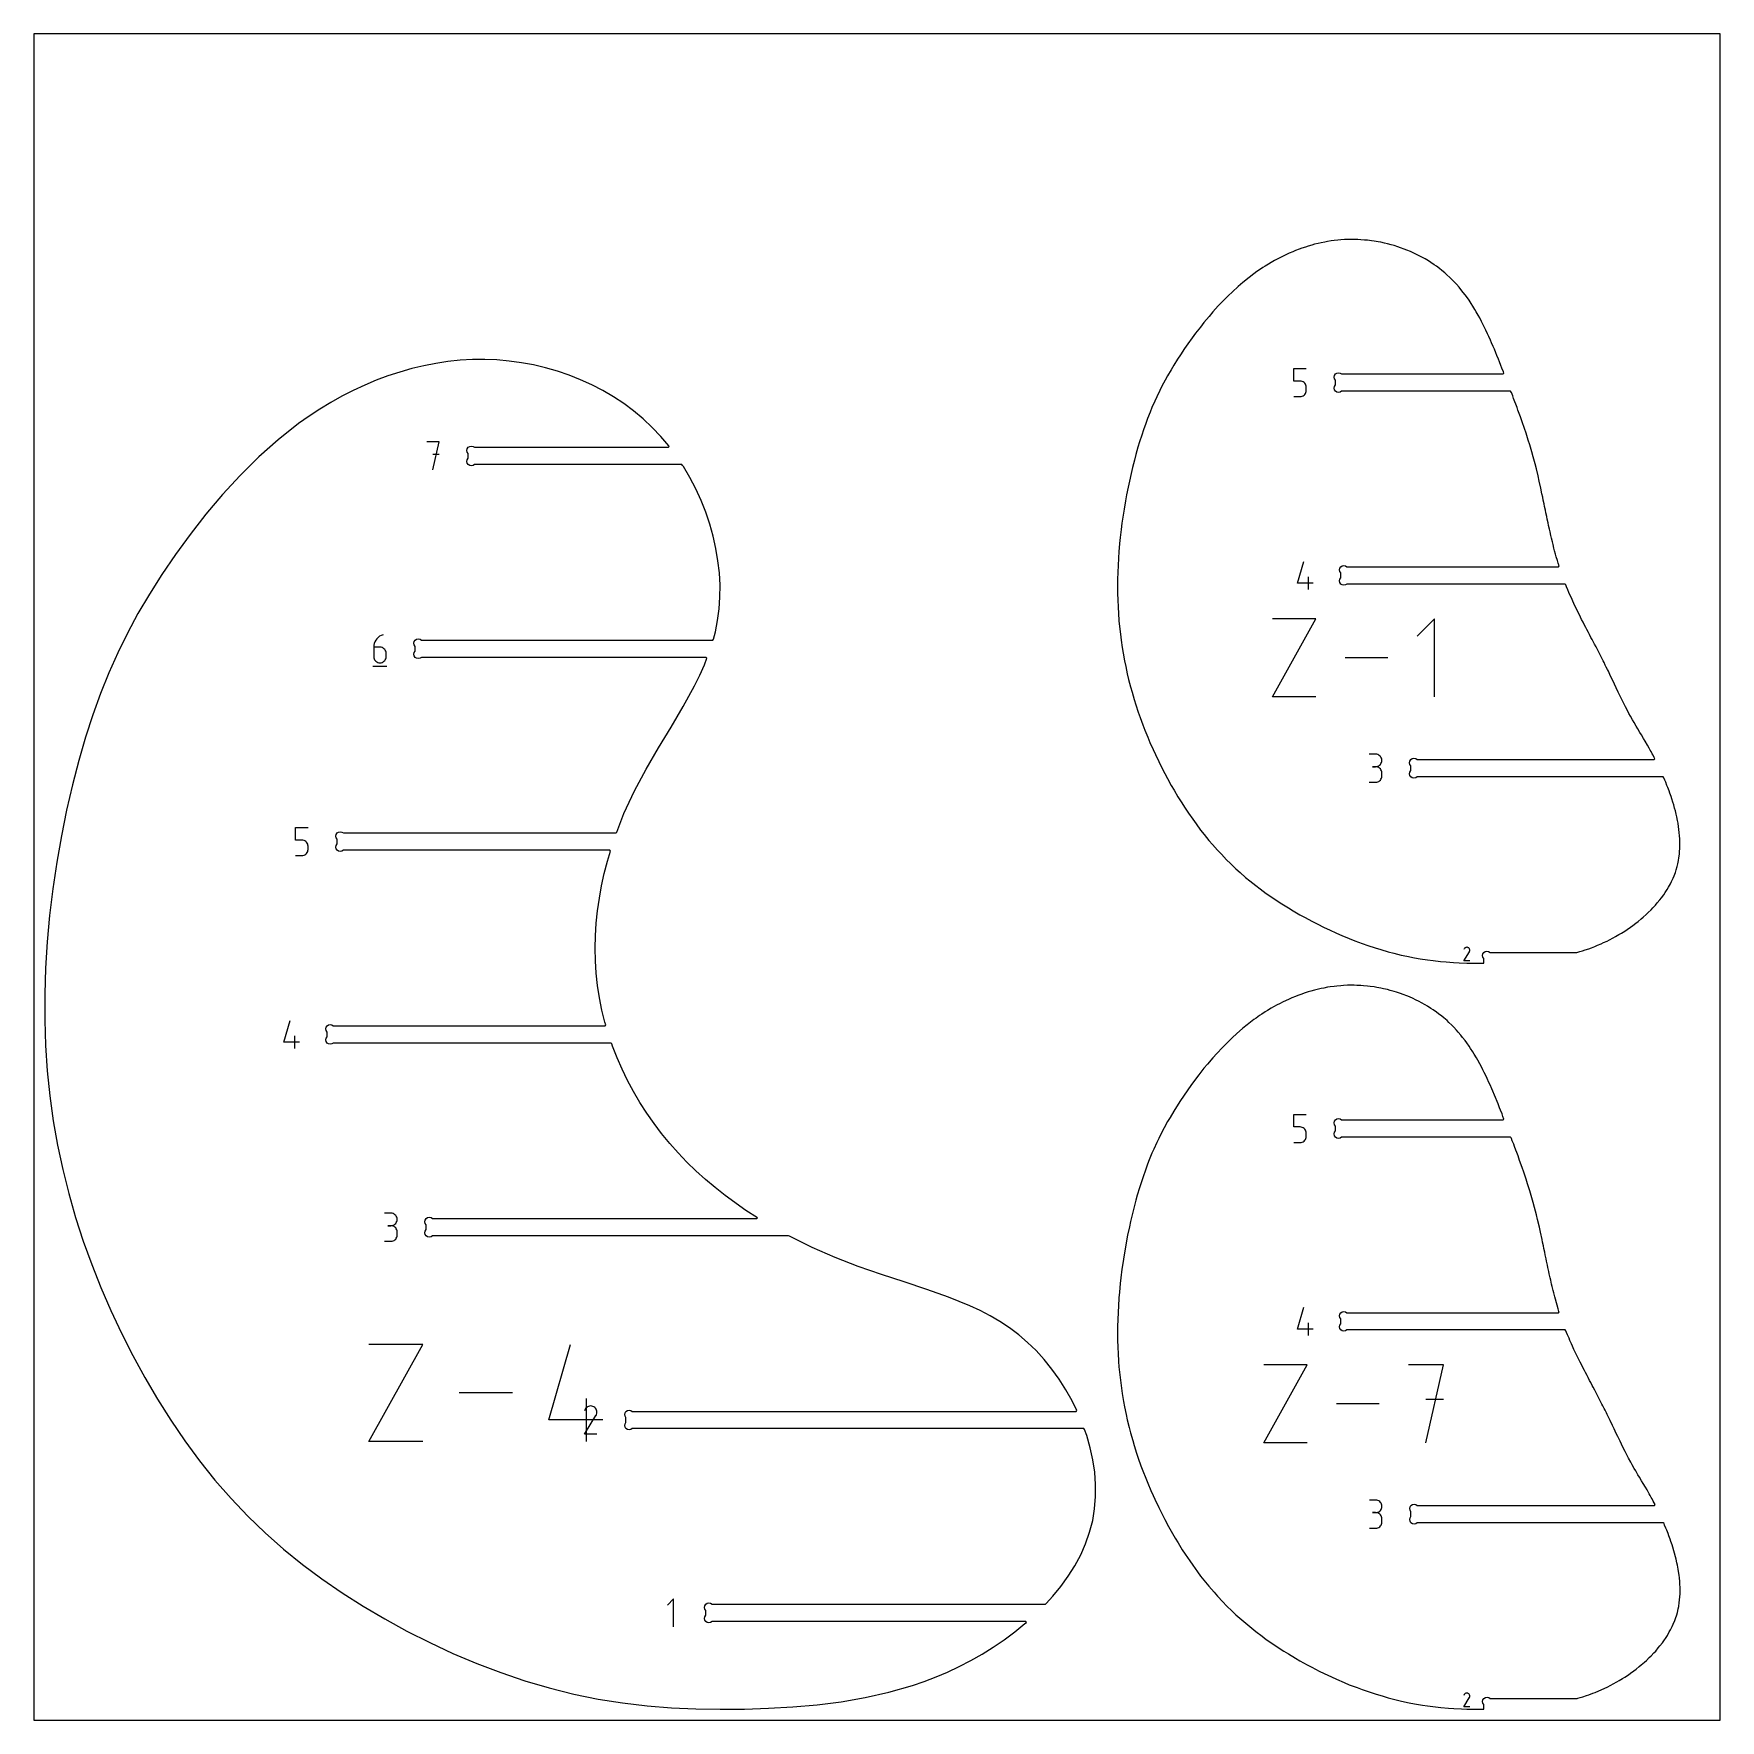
# Model space of a CAD drawing. Extents: x 0 to 1219, y 0 to 1219.
import ezdxf

# ---------------------------------------------------------------- set-up
doc = ezdxf.new("R2010")
doc.units = 0

msp = doc.modelspace()

# ---------------------------------------------------------------- linework, layer by layer
at = {"layer": 'annotation', "color": 1}
for p, q in [((910.890992, 968.135059), (910.890992, 977.183868)), ((910.890992, 977.183868), (919.91559, 977.183868)), ((915.403291, 968.135059), (910.890992, 968.135059)), ((916.213496, 968.062635), (915.403291, 968.135059)), ((916.976421, 967.853762), (916.213496, 968.062635)), ((917.679239, 967.521035), (916.976421, 967.853762)), ((918.309123, 967.07705), (917.679239, 967.521035)), ((918.853246, 966.534404), (918.309123, 967.07705)), ((919.298781, 965.905693), (918.853246, 966.534404)), ((919.632901, 965.203513), (919.298781, 965.905693)), ((919.84278, 964.440461), (919.632901, 965.203513)), ((919.91559, 963.629131), (919.84278, 964.440461)), ((919.91559, 961.381265), (919.91559, 963.629131)), ((919.91559, 963.629131), (919.91559, 963.629131)), ((910.890992, 956.863868), (915.403291, 956.863868)), ((915.403291, 956.863868), (916.213161, 956.936685)), ((915.403291, 956.863868), (915.403291, 956.863868)), ((916.213161, 956.936685), (916.975907, 957.146613)), ((916.975907, 957.146613), (917.678673, 957.480866)), ((917.678673, 957.480866), (918.308599, 957.92666)), ((918.308599, 957.92666), (918.852827, 958.471209)), ((918.852827, 958.471209), (919.298498, 959.101729)), ((919.298498, 959.101729), (919.632755, 959.805435)), ((919.632755, 959.805435), (919.842738, 960.569542)), ((919.842738, 960.569542), (919.91559, 961.381265)), ((293.110154, 924.157761), (284.074088, 924.157761)), ((288.592758, 903.837761), (293.110154, 924.157761)), ((293.110154, 915.108951), (288.592758, 915.108951)), ((913.618783, 821.987378), (918.12471, 837.789982)), ((924.901442, 821.987378), (913.618783, 821.987378)), ((921.519448, 817.469982), (921.519448, 826.49458)), ((895.437848, 739.722479), (926.820274, 796.242036)), ((926.820274, 796.242036), (895.437848, 796.242036)), ((1012.680661, 796.242036), (1000.11564, 783.67347)), ((1012.680661, 739.722479), (1012.680661, 796.242036)), ((247.2509, 780.820491), (246.612381, 779.65761)), ((248.044601, 781.880452), (247.2509, 780.820491)), ((248.981307, 782.821132), (248.044601, 781.880452)), ((250.04884, 783.626171), (248.981307, 782.821132)), ((251.235025, 784.279205), (250.04884, 783.626171)), ((252.527686, 784.763875), (251.235025, 784.279205)), ((252.527686, 784.763875), (252.527686, 784.763875)), ((245.849594, 777.088536), (245.74968, 775.715065)), ((245.74968, 775.715065), (245.74968, 768.961271)), ((250.261979, 775.715065), (245.74968, 775.715065)), ((245.74968, 768.961271), (245.74968, 768.961271)), ((245.74968, 768.961271), (245.822532, 768.149548)), ((245.822532, 768.149548), (246.032515, 767.385442)), ((246.14122, 778.408171), (245.849594, 777.088536)), ((246.612381, 779.65761), (246.14122, 778.408171)), ((251.073527, 775.642641), (250.261979, 775.715065)), ((251.837165, 775.433768), (251.073527, 775.642641)), ((252.540193, 775.101041), (251.837165, 775.433768)), ((253.169909, 774.657056), (252.540193, 775.101041)), ((253.713612, 774.11441), (253.169909, 774.657056)), ((254.158602, 773.485699), (253.713612, 774.11441)), ((254.492177, 772.783519), (254.158602, 773.485699)), ((254.701636, 772.020467), (254.492177, 772.783519)), ((254.492177, 767.385442), (254.701636, 768.149548)), ((254.774278, 771.209137), (254.701636, 772.020467)), ((254.701636, 768.149548), (254.774278, 768.961271)), ((254.774278, 768.961271), (254.774278, 771.209137)), ((254.774278, 771.209137), (254.774278, 771.209137)), ((245.184527, 761.903875), (255.344527, 761.903875)), ((246.032515, 767.385442), (246.366772, 766.681736)), ((246.366772, 766.681736), (246.812443, 766.051215)), ((246.812443, 766.051215), (247.356671, 765.506666)), ((247.356671, 765.506666), (247.986597, 765.060872)), ((247.986597, 765.060872), (248.689362, 764.726619)), ((248.689362, 764.726619), (249.452109, 764.516692)), ((249.452109, 764.516692), (250.261979, 764.443875)), ((250.261979, 764.443875), (251.073527, 764.516692)), ((250.261979, 764.443875), (250.261979, 764.443875)), ((251.073527, 764.516692), (251.837165, 764.726619)), ((251.837165, 764.726619), (252.540193, 765.060872)), ((252.540193, 765.060872), (253.169909, 765.506666)), ((253.169909, 765.506666), (253.713612, 766.051215)), ((253.713612, 766.051215), (254.158602, 766.681736)), ((254.158602, 766.681736), (254.492177, 767.385442)), ((978.924351, 767.982257), (948.020424, 767.982257)), ((926.820274, 739.722479), (895.437848, 739.722479)), ((970.016248, 698.372521), (965.503949, 698.372521)), ((970.827796, 698.299678), (970.016248, 698.372521)), ((971.591434, 698.089756), (970.827796, 698.299678)), ((972.294462, 697.755665), (971.591434, 698.089756)), ((972.924178, 697.310317), (972.294462, 697.755665)), ((973.467881, 696.766623), (972.924178, 697.310317)), ((973.912871, 696.137492), (973.467881, 696.766623)), ((974.246446, 695.435837), (973.912871, 696.137492)), ((974.455905, 694.674567), (974.246446, 695.435837)), ((970.016248, 689.347923), (967.756913, 689.347923)), ((967.756913, 689.347923), (970.016248, 689.347923)), ((970.016248, 689.347923), (970.827796, 689.420784)), ((970.827796, 689.27508), (970.016248, 689.347923)), ((970.016248, 689.347923), (970.016248, 689.347923)), ((970.827796, 689.420784), (971.591434, 689.630828)), ((971.591434, 689.065158), (970.827796, 689.27508)), ((971.591434, 689.630828), (972.294462, 689.965251)), ((972.294462, 688.731067), (971.591434, 689.065158)), ((972.294462, 689.965251), (972.924178, 690.411246)), ((972.924178, 688.285719), (972.294462, 688.731067)), ((972.924178, 690.411246), (973.467881, 690.956007)), ((973.467881, 687.742025), (972.924178, 688.285719)), ((973.467881, 690.956007), (973.912871, 691.586728)), ((973.912871, 687.112894), (973.467881, 687.742025)), ((973.912871, 691.586728), (974.246446, 692.290604)), ((974.246446, 686.411238), (973.912871, 687.112894)), ((974.246446, 692.290604), (974.455905, 693.054827)), ((974.455905, 685.649969), (974.246446, 686.411238)), ((974.528547, 693.866594), (974.455905, 694.674567)), ((974.455905, 693.054827), (974.528547, 693.866594)), ((974.528547, 684.841996), (974.455905, 685.649969)), ((974.528547, 693.866594), (974.528547, 693.866594)), ((974.528547, 682.58266), (974.528547, 684.841996)), ((974.528547, 684.841996), (974.528547, 684.841996)), ((965.503949, 678.076733), (970.016248, 678.076733)), ((970.016248, 678.076733), (970.827796, 678.149534)), ((970.016248, 678.076733), (970.016248, 678.076733)), ((970.827796, 678.149534), (971.591434, 678.359351)), ((971.591434, 678.359351), (972.294462, 678.693306)), ((972.294462, 678.693306), (972.924178, 679.138517)), ((972.924178, 679.138517), (973.467881, 679.682107)), ((973.467881, 679.682107), (973.912871, 680.311196)), ((973.912871, 680.311196), (974.246446, 681.012904)), ((974.246446, 681.012904), (974.455905, 681.774352)), ((974.455905, 681.774352), (974.528547, 682.58266)), ((189.310819, 636.321179), (189.310819, 645.369988)), ((189.310819, 645.369988), (198.335417, 645.369988)), ((193.823118, 636.321179), (189.310819, 636.321179)), ((194.633324, 636.248755), (193.823118, 636.321179)), ((195.396249, 636.039881), (194.633324, 636.248755)), ((196.099067, 635.707154), (195.396249, 636.039881)), ((196.728951, 635.26317), (196.099067, 635.707154)), ((197.273074, 634.720524), (196.728951, 635.26317)), ((197.718609, 634.091813), (197.273074, 634.720524)), ((198.052729, 633.389633), (197.718609, 634.091813)), ((189.310819, 625.049988), (193.823118, 625.049988)), ((193.823118, 625.049988), (194.632988, 625.122805)), ((193.823118, 625.049988), (193.823118, 625.049988)), ((194.632988, 625.122805), (195.395735, 625.332733)), ((195.395735, 625.332733), (196.0985, 625.666986)), ((196.0985, 625.666986), (196.728426, 626.11278)), ((196.728426, 626.11278), (197.272654, 626.657329)), ((197.272654, 626.657329), (197.718325, 627.287849)), ((197.718325, 627.287849), (198.052582, 627.991555)), ((198.052582, 627.991555), (198.262566, 628.755662)), ((198.262607, 632.62658), (198.052729, 633.389633)), ((198.262566, 628.755662), (198.335417, 629.567385)), ((198.335417, 631.815251), (198.262607, 632.62658)), ((198.335417, 629.567385), (198.335417, 631.815251)), ((198.335417, 631.815251), (198.335417, 631.815251)), ((1033.814712, 549.054071), (1037.810269, 555.486406)), ((1038.138755, 549.054071), (1033.814712, 549.054071)), ((1034.104732, 557.707653), (1033.820817, 557.163026)), ((1034.33004, 558.027144), (1034.104732, 557.707653)), ((1034.60036, 558.293845), (1034.33004, 558.027144)), ((1034.90747, 558.50562), (1034.60036, 558.293845)), ((1035.243149, 558.660333), (1034.90747, 558.50562)), ((1035.599175, 558.755849), (1035.243149, 558.660333)), ((1035.967326, 558.790032), (1035.599175, 558.755849)), ((1036.339382, 558.760745), (1035.967326, 558.790032)), ((1036.707122, 558.665854), (1036.339382, 558.760745)), ((1037.062324, 558.503223), (1036.707122, 558.665854)), ((1037.380013, 558.277633), (1037.062324, 558.503223)), ((1037.062324, 558.503223), (1037.062324, 558.503223)), ((1037.645636, 558.006926), (1037.380013, 558.277633)), ((1037.856831, 557.699399), (1037.645636, 558.006926)), ((1037.810269, 555.486406), (1037.815046, 555.492316)), ((1037.810269, 555.486406), (1037.810269, 555.486406)), ((1037.815046, 555.492316), (1037.819627, 555.498277)), ((1037.819627, 555.498277), (1037.824041, 555.504338)), ((1037.824041, 555.504338), (1037.82832, 555.51055)), ((1037.82832, 555.51055), (1037.832494, 555.516963)), ((1037.832494, 555.516963), (1037.836592, 555.523628)), ((1037.836592, 555.523628), (1037.840645, 555.530594)), ((1037.840645, 555.530594), (1037.844682, 555.537911)), ((1037.844682, 555.537911), (1037.848735, 555.545631)), ((1037.848735, 555.545631), (1038.013711, 555.899847)), ((1037.848735, 555.545631), (1037.848735, 555.545631)), ((1038.011235, 557.363348), (1037.856831, 557.699399)), ((1038.106487, 557.007071), (1038.011235, 557.363348)), ((1038.013711, 555.899847), (1038.110087, 556.267024)), ((1038.140225, 556.638864), (1038.106487, 557.007071)), ((1038.110087, 556.267024), (1038.140225, 556.638864)), ((180.884765, 490.173498), (185.390692, 505.976102)), ((192.167424, 490.173498), (180.884765, 490.173498)), ((188.78543, 485.656102), (188.78543, 494.6807)), ((910.910207, 428.907548), (910.910207, 437.956357)), ((910.910207, 437.956357), (919.934805, 437.956357)), ((915.422506, 428.907548), (910.910207, 428.907548)), ((916.232711, 428.835124), (915.422506, 428.907548)), ((916.995636, 428.626251), (916.232711, 428.835124)), ((917.698454, 428.293523), (916.995636, 428.626251)), ((918.328338, 427.849539), (917.698454, 428.293523)), ((918.872461, 427.306893), (918.328338, 427.849539)), ((919.317996, 426.678182), (918.872461, 427.306893)), ((910.910207, 417.636357), (915.422506, 417.636357)), ((915.422506, 417.636357), (916.232375, 417.709174)), ((915.422506, 417.636357), (915.422506, 417.636357)), ((916.232375, 417.709174), (916.995122, 417.919102)), ((916.995122, 417.919102), (917.697888, 418.253355)), ((917.697888, 418.253355), (918.327813, 418.699149)), ((918.327813, 418.699149), (918.872041, 419.243698)), ((918.872041, 419.243698), (919.317713, 419.874218)), ((919.317713, 419.874218), (919.651969, 420.577924)), ((919.652116, 425.976002), (919.317996, 426.678182)), ((919.651969, 420.577924), (919.861953, 421.342031)), ((919.861995, 425.212949), (919.652116, 425.976002)), ((919.861953, 421.342031), (919.934805, 422.153754)), ((919.934805, 424.40162), (919.861995, 425.212949)), ((919.934805, 422.153754), (919.934805, 424.40162)), ((919.934805, 424.40162), (919.934805, 424.40162)), ((258.19908, 366.558641), (253.686781, 366.558641)), ((259.010628, 366.485798), (258.19908, 366.558641)), ((259.774266, 366.275876), (259.010628, 366.485798)), ((260.477294, 365.941785), (259.774266, 366.275876)), ((261.10701, 365.496437), (260.477294, 365.941785)), ((258.19908, 357.534043), (255.939744, 357.534043)), ((255.939744, 357.534043), (258.19908, 357.534043)), ((258.19908, 357.534043), (259.010628, 357.606904)), ((259.010628, 357.4612), (258.19908, 357.534043)), ((258.19908, 357.534043), (258.19908, 357.534043)), ((259.010628, 357.606904), (259.774266, 357.816948)), ((259.774266, 357.251278), (259.010628, 357.4612)), ((259.774266, 357.816948), (260.477294, 358.151371)), ((260.477294, 356.917187), (259.774266, 357.251278)), ((260.477294, 358.151371), (261.10701, 358.597366)), ((261.10701, 356.471839), (260.477294, 356.917187)), ((261.650713, 364.952742), (261.10701, 365.496437)), ((261.10701, 358.597366), (261.650713, 359.142127)), ((261.650713, 355.928144), (261.10701, 356.471839)), ((262.095703, 364.323612), (261.650713, 364.952742)), ((261.650713, 359.142127), (262.095703, 359.772848)), ((262.095703, 355.299014), (261.650713, 355.928144)), ((262.429278, 363.621956), (262.095703, 364.323612)), ((262.095703, 359.772848), (262.429278, 360.476723)), ((262.429278, 354.597358), (262.095703, 355.299014)), ((262.638737, 362.860687), (262.429278, 363.621956)), ((262.429278, 360.476723), (262.638737, 361.240947)), ((262.638737, 353.836089), (262.429278, 354.597358)), ((262.711379, 362.052714), (262.638737, 362.860687)), ((262.638737, 361.240947), (262.711379, 362.052714)), ((262.711379, 353.028116), (262.638737, 353.836089)), ((262.711379, 362.052714), (262.711379, 362.052714)), ((253.686781, 346.262853), (258.19908, 346.262853)), ((258.19908, 346.262853), (259.010628, 346.335654)), ((258.19908, 346.262853), (258.19908, 346.262853)), ((259.010628, 346.335654), (259.774266, 346.545471)), ((259.774266, 346.545471), (260.477294, 346.879426)), ((260.477294, 346.879426), (261.10701, 347.324637)), ((261.10701, 347.324637), (261.650713, 347.868227)), ((261.650713, 347.868227), (262.095703, 348.497316)), ((262.095703, 348.497316), (262.429278, 349.199024)), ((262.429278, 349.199024), (262.638737, 349.960472)), ((262.638737, 349.960472), (262.711379, 350.76878)), ((262.711379, 350.76878), (262.711379, 353.028116)), ((262.711379, 353.028116), (262.711379, 353.028116)), ((913.64444, 282.759867), (918.150368, 298.562471)), ((924.927099, 282.759867), (913.64444, 282.759867)), ((921.545105, 278.242471), (921.545105, 287.267069)), ((242.221616, 201.473904), (281.234266, 271.735448)), ((281.234266, 271.735448), (242.221616, 271.735448)), ((372.348234, 217.093945), (387.928619, 271.735448)), ((889.182489, 200.482394), (920.573281, 257.017018)), ((920.573281, 257.017018), (889.182489, 257.017018)), ((1019.02493, 257.017018), (993.884642, 257.017018)), ((1006.456559, 200.482394), (1019.02493, 257.017018)), ((346.006764, 236.604676), (307.588954, 236.604676)), ((399.666782, 201.473904), (399.666782, 232.678736)), ((1019.02493, 231.841277), (1006.456559, 231.841277)), ((398.086097, 206.868164), (406.425121, 220.292923)), ((398.691389, 224.928829), (398.09884, 223.792153)), ((399.161626, 225.595631), (398.691389, 224.928829)), ((399.725804, 226.152255), (399.161626, 225.595631)), ((400.366765, 226.594246), (399.725804, 226.152255)), ((401.06735, 226.917144), (400.366765, 226.594246)), ((401.810402, 227.116492), (401.06735, 226.917144)), ((402.578762, 227.187834), (401.810402, 227.116492)), ((403.355271, 227.126711), (402.578762, 227.187834)), ((404.12277, 226.928666), (403.355271, 227.126711)), ((404.864102, 226.589243), (404.12277, 226.928666)), ((405.527144, 226.118419), (404.864102, 226.589243)), ((404.864102, 226.589243), (404.864102, 226.589243)), ((406.081519, 225.553434), (405.527144, 226.118419)), ((406.522298, 224.911602), (406.081519, 225.553434)), ((406.425121, 220.292923), (406.43509, 220.305258)), ((406.425121, 220.292923), (406.425121, 220.292923)), ((406.43509, 220.305258), (406.44465, 220.317699)), ((406.44465, 220.317699), (406.453863, 220.330349)), ((406.453863, 220.330349), (406.462794, 220.343314)), ((406.462794, 220.343314), (406.471504, 220.356699)), ((406.471504, 220.356699), (406.480057, 220.370608)), ((406.480057, 220.370608), (406.488516, 220.385146)), ((406.488516, 220.385146), (406.496943, 220.400418)), ((406.496943, 220.400418), (406.505402, 220.41653)), ((406.505402, 220.41653), (406.849718, 221.155806)), ((406.505402, 220.41653), (406.505402, 220.41653)), ((406.844551, 224.21024), (406.522298, 224.911602)), ((407.043349, 223.466664), (406.844551, 224.21024)), ((406.849718, 221.155806), (407.050862, 221.922131)), ((407.113762, 222.698189), (407.043349, 223.466664)), ((407.050862, 221.922131), (407.113762, 222.698189)), ((972.691249, 228.749706), (941.779083, 228.749706)), ((411.360883, 217.093945), (372.348234, 217.093945)), ((281.234266, 201.473904), (242.221616, 201.473904)), ((407.110695, 206.868164), (398.086097, 206.868164)), ((920.573281, 200.482394), (889.182489, 200.482394)), ((970.086109, 159.14501), (965.57381, 159.14501)), ((970.897657, 159.072167), (970.086109, 159.14501)), ((971.661295, 158.862245), (970.897657, 159.072167)), ((972.364323, 158.528154), (971.661295, 158.862245)), ((972.994039, 158.082806), (972.364323, 158.528154)), ((970.086109, 150.120412), (967.826774, 150.120412)), ((967.826774, 150.120412), (970.086109, 150.120412)), ((970.086109, 150.120412), (970.897657, 150.193273)), ((970.897657, 150.047569), (970.086109, 150.120412)), ((970.086109, 150.120412), (970.086109, 150.120412)), ((970.897657, 150.193273), (971.661295, 150.403317)), ((971.661295, 149.837647), (970.897657, 150.047569)), ((971.661295, 150.403317), (972.364323, 150.73774)), ((972.364323, 149.503556), (971.661295, 149.837647)), ((972.364323, 150.73774), (972.994039, 151.183735)), ((972.994039, 149.058208), (972.364323, 149.503556)), ((973.537743, 157.539111), (972.994039, 158.082806)), ((972.994039, 151.183735), (973.537743, 151.728496)), ((973.537743, 148.514513), (972.994039, 149.058208)), ((973.982732, 156.909981), (973.537743, 157.539111)), ((973.537743, 151.728496), (973.982732, 152.359217)), ((973.982732, 147.885383), (973.537743, 148.514513)), ((974.316307, 156.208325), (973.982732, 156.909981)), ((973.982732, 152.359217), (974.316307, 153.063092)), ((974.316307, 147.183727), (973.982732, 147.885383)), ((974.525766, 155.447056), (974.316307, 156.208325)), ((974.316307, 153.063092), (974.525766, 153.827316)), ((974.525766, 146.422458), (974.316307, 147.183727)), ((974.598408, 154.639083), (974.525766, 155.447056)), ((974.525766, 153.827316), (974.598408, 154.639083)), ((974.598408, 145.614485), (974.525766, 146.422458)), ((974.598408, 154.639083), (974.598408, 154.639083)), ((965.57381, 138.849222), (970.086109, 138.849222)), ((970.086109, 138.849222), (970.897657, 138.922023)), ((970.086109, 138.849222), (970.086109, 138.849222)), ((970.897657, 138.922023), (971.661295, 139.13184)), ((971.661295, 139.13184), (972.364323, 139.465795)), ((972.364323, 139.465795), (972.994039, 139.911006)), ((972.994039, 139.911006), (973.537743, 140.454596)), ((973.537743, 140.454596), (973.982732, 141.083685)), ((973.982732, 141.083685), (974.316307, 141.785393)), ((974.316307, 141.785393), (974.525766, 142.546841)), ((974.525766, 142.546841), (974.598408, 143.355149)), ((974.598408, 143.355149), (974.598408, 145.614485)), ((974.598408, 145.614485), (974.598408, 145.614485)), ((462.592244, 87.794443), (458.074848, 83.275772)), ((462.592244, 67.474443), (462.592244, 87.794443)), ((1033.754072, 9.782825), (1037.785525, 16.272947)), ((1034.046697, 18.51415), (1033.760232, 17.96463)), ((1034.27403, 18.836511), (1034.046697, 18.51415)), ((1034.546779, 19.105608), (1034.27403, 18.836511)), ((1034.856648, 19.319286), (1034.546779, 19.105608)), ((1035.195342, 19.475389), (1034.856648, 19.319286)), ((1035.554566, 19.571763), (1035.195342, 19.475389)), ((1035.926025, 19.606252), (1035.554566, 19.571763)), ((1036.301424, 19.576703), (1035.926025, 19.606252)), ((1036.672467, 19.48096), (1036.301424, 19.576703)), ((1037.03086, 19.316867), (1036.672467, 19.48096)), ((1037.351403, 19.08925), (1037.03086, 19.316867)), ((1037.03086, 19.316867), (1037.03086, 19.316867)), ((1037.619413, 18.816111), (1037.351403, 19.08925)), ((1037.832505, 18.505821), (1037.619413, 18.816111)), ((1037.785525, 16.272947), (1037.790344, 16.278911)), ((1037.785525, 16.272947), (1037.785525, 16.272947)), ((1037.790344, 16.278911), (1037.794966, 16.284925)), ((1037.794966, 16.284925), (1037.79942, 16.291041)), ((1037.79942, 16.291041), (1037.803738, 16.297309)), ((1037.803738, 16.297309), (1037.807949, 16.30378)), ((1037.807949, 16.30378), (1037.812084, 16.310504)), ((1037.812084, 16.310504), (1037.816173, 16.317532)), ((1037.816173, 16.317532), (1037.820247, 16.324915)), ((1037.820247, 16.324915), (1037.824336, 16.332704)), ((1037.824336, 16.332704), (1037.990794, 16.690103)), ((1037.824336, 16.332704), (1037.824336, 16.332704)), ((1037.988296, 18.166752), (1037.832505, 18.505821)), ((1038.084404, 17.807274), (1037.988296, 18.166752)), ((1037.990794, 16.690103), (1038.088036, 17.060579)), ((1038.118445, 17.435759), (1038.084404, 17.807274)), ((1038.088036, 17.060579), (1038.118445, 17.435759)), ((1038.116962, 9.782825), (1033.754072, 9.782825))]:
    msp.add_line(p, q, dxfattribs=at)
at = {"layer": 'boundary', "color": 5}
for p, q in [((910.158682, 1061.628059), (907.587943, 1060.550621)), ((912.087203, 1062.436932), (910.158682, 1061.628059)), ((914.689037, 1063.408979), (912.087203, 1062.436932)), ((916.640441, 1064.138722), (914.689037, 1063.408979)), ((919.270983, 1065.002485), (916.640441, 1064.138722)), ((921.243427, 1065.650936), (919.270983, 1065.002485)), ((923.900267, 1066.403534), (921.243427, 1065.650936)), ((925.891822, 1066.96855), (923.900267, 1066.403534)), ((928.57254, 1067.607148), (925.891822, 1066.96855)), ((930.581361, 1068.086554), (928.57254, 1067.607148)), ((933.283517, 1068.608228), (930.581361, 1068.086554)), ((935.307736, 1068.999863), (933.283517, 1068.608228)), ((938.028992, 1069.401777), (935.307736, 1068.999863)), ((940.066714, 1069.703509), (938.028992, 1069.401777)), ((942.804574, 1069.982766), (940.066714, 1069.703509)), ((944.853921, 1070.192402), (942.804574, 1069.982766)), ((947.606017, 1070.346111), (944.853921, 1070.192402)), ((949.665118, 1070.461506), (947.606017, 1070.346111)), ((952.429028, 1070.486802), (949.665118, 1070.461506)), ((954.495994, 1070.505803), (952.429028, 1070.486802)), ((957.268511, 1070.400567), (954.495994, 1070.505803)), ((959.340899, 1070.321529), (957.268511, 1070.400567)), ((962.115517, 1070.086426), (959.340899, 1070.321529)), ((964.188427, 1069.909782), (962.115517, 1070.086426)), ((966.957808, 1069.546363), (964.188427, 1069.909782)), ((969.025756, 1069.273033), (966.957808, 1069.546363)), ((971.782647, 1068.782655), (969.025756, 1069.273033)), ((973.840185, 1068.413609), (971.782647, 1068.782655)), ((976.57725, 1067.797809), (973.840185, 1068.413609)), ((978.61888, 1067.334008), (976.57725, 1067.797809)), ((981.328832, 1066.594169), (978.61888, 1067.334008)), ((983.349094, 1066.036522), (981.328832, 1066.594169)), ((986.02461, 1065.174156), (983.349094, 1066.036522)), ((988.018033, 1064.523634), (986.02461, 1065.174156)), ((990.651812, 1063.540181), (988.018033, 1064.523634)), ((992.612923, 1062.797712), (990.651812, 1063.540181)), ((995.197658, 1061.694639), (992.612923, 1062.797712)), ((997.120985, 1060.861186), (995.197658, 1061.694639)), ((999.649358, 1059.639934), (997.120985, 1060.861186)), ((886.051872, 1048.527421), (884.300115, 1047.289131)), ((888.430863, 1050.088715), (886.051872, 1048.527421)), ((890.216753, 1051.260823), (888.430863, 1050.088715)), ((892.638924, 1052.731111), (890.216753, 1051.260823)), ((894.457113, 1053.834903), (892.638924, 1052.731111)), ((896.920022, 1055.211292), (894.457113, 1053.834903)), ((898.768598, 1056.244576), (896.920022, 1055.211292)), ((901.269874, 1057.524185), (898.768598, 1056.244576)), ((903.14697, 1058.484828), (901.269874, 1057.524185)), ((905.684187, 1059.664791), (903.14697, 1058.484828)), ((907.587943, 1060.550621), (905.684187, 1059.664791)), ((1001.529392, 1058.716434), (999.649358, 1059.639934)), ((1003.994131, 1057.378469), (1001.529392, 1058.716434)), ((1005.825449, 1056.365865), (1003.994131, 1057.378469)), ((1008.219218, 1054.912642), (1005.825449, 1056.365865)), ((1009.996322, 1053.811893), (1008.219218, 1054.912642)), ((1012.311835, 1052.244867), (1009.996322, 1053.811893)), ((1014.029254, 1051.056912), (1012.311835, 1052.244867)), ((1016.259186, 1049.377521), (1014.029254, 1051.056912)), ((1017.911447, 1048.103301), (1016.259186, 1049.377521)), ((870.802541, 1036.552129), (866.47825, 1032.718151)), ((874.048919, 1039.430409), (870.802541, 1036.552129)), ((878.571493, 1042.977104), (874.048919, 1039.430409)), ((881.966713, 1045.639696), (878.571493, 1042.977104)), ((884.300115, 1047.289131), (881.966713, 1045.639696)), ((1020.048516, 1046.313028), (1017.911447, 1048.103301)), ((1021.630136, 1044.953503), (1020.048516, 1046.313028)), ((1023.667018, 1043.053817), (1021.630136, 1044.953503)), ((1025.172522, 1041.609906), (1023.667018, 1043.053817)), ((1027.104101, 1039.60346), (1025.172522, 1041.609906)), ((1028.52967, 1038.077165), (1027.104101, 1039.60346)), ((1030.359588, 1035.971617), (1028.52967, 1038.077165)), ((859.26573, 1025.597013), (856.331253, 1022.408429)), ((863.385452, 1029.66454), (859.26573, 1025.597013)), ((866.47825, 1032.718151), (863.385452, 1029.66454)), ((1031.707914, 1034.368991), (1030.359588, 1035.971617)), ((1033.442068, 1032.173194), (1031.707914, 1034.368991)), ((1034.71746, 1030.501353), (1033.442068, 1032.173194)), ((1036.361666, 1028.224205), (1034.71746, 1030.501353)), ((1037.568452, 1026.490225), (1036.361666, 1028.224205)), ((1039.12857, 1024.140547), (1037.568452, 1026.490225)), ((1040.271109, 1022.351549), (1039.12857, 1024.140547)), ((849.650967, 1014.877947), (845.959309, 1010.504622)), ((852.422405, 1018.161118), (849.650967, 1014.877947)), ((856.331253, 1022.408429), (852.422405, 1018.161118)), ((1041.75297, 1019.938236), (1040.271109, 1022.351549)), ((1042.835546, 1018.101325), (1041.75297, 1019.938236)), ((1044.245028, 1015.633247), (1042.835546, 1018.101325)), ((1045.271983, 1013.755504), (1044.245028, 1015.633247)), ((1046.614901, 1011.241515), (1045.271983, 1013.755504)), ((839.887425, 1002.721655), (837.456253, 999.370375)), ((843.355625, 1007.167204), (839.887425, 1002.721655)), ((845.959309, 1010.504622), (843.355625, 1007.167204)), ((1047.590592, 1009.330042), (1046.614901, 1011.241515)), ((1048.872842, 1006.779025), (1047.590592, 1009.330042)), ((1049.801563, 1004.840936), (1048.872842, 1006.779025)), ((1051.028942, 1002.261738), (1049.801563, 1004.840936)), ((1051.915025, 1000.304115), (1051.028942, 1002.261738)), ((1053.093415, 997.70562), (1051.915025, 1000.304115)), ((831.963883, 991.581517), (828.961533, 987.152757)), ((834.217833, 994.906319), (831.963883, 991.581517)), ((837.456253, 999.370375), (834.217833, 994.906319)), ((1053.94119, 995.735581), (1053.093415, 997.70562)), ((1055.07643, 993.126654), (1053.94119, 995.735581)), ((1055.890246, 991.151284), (1055.07643, 993.126654)), ((1056.988209, 988.54079), (1055.890246, 991.151284)), ((1057.772357, 986.567193), (1056.988209, 988.54079)), ((273.23192, 977.098738), (264.614981, 974.641766)), ((281.914285, 979.183494), (273.23192, 977.098738)), ((290.652924, 980.886588), (281.914285, 979.183494)), ((299.438755, 982.198669), (290.652924, 980.886588)), ((308.262653, 983.110241), (299.438755, 982.198669)), ((317.115427, 983.612102), (308.262653, 983.110241)), ((325.988031, 983.694704), (317.115427, 983.612102)), ((334.868866, 983.350634), (325.988031, 983.694704)), ((343.736734, 982.579946), (334.868866, 983.350634)), ((352.56799, 981.384624), (343.736734, 982.579946)), ((361.338959, 979.766603), (352.56799, 981.384624)), ((370.026067, 977.72787), (361.338959, 979.766603)), ((378.605636, 975.270413), (370.026067, 977.72787)), ((822.214807, 976.291047), (819.674096, 971.98092)), ((824.122195, 979.526781), (822.214807, 976.291047)), ((826.886378, 983.882664), (824.122195, 979.526781)), ((828.961533, 987.152757), (826.886378, 983.882664)), ((1058.838865, 983.963998), (1057.772357, 986.567193)), ((1059.597705, 981.999279), (1058.838865, 983.963998)), ((1060.638575, 979.412247), (1059.597705, 981.999279)), ((1061.376422, 977.463499), (1060.638575, 979.412247)), ((1062.397583, 974.901501), (1061.376422, 977.463499)), ((239.248031, 965.131201), (230.984074, 961.279109)), ((247.613921, 968.648622), (239.248031, 965.131201)), ((256.072636, 971.821928), (247.613921, 968.648622)), ((264.614981, 974.641766), (256.072636, 971.821928)), ((387.053998, 972.396122), (378.605636, 975.270413)), ((395.347507, 969.107081), (387.053998, 972.396122)), ((403.462611, 965.405225), (395.347507, 969.107081)), ((411.375525, 961.292492), (403.462611, 965.405225)), ((815.58412, 964.439372), (813.969695, 961.174847)), ((817.920281, 968.747035), (815.58412, 964.439372)), ((819.674096, 971.98092), (817.920281, 968.747035)), ((940.002904, 971.001804), (940.244586, 972.216824)), ((940.244586, 969.786785), (940.002904, 971.001804)), ((940.002904, 963.045932), (940.244586, 964.260952)), ((940.244586, 972.216824), (940.93284, 973.246869)), ((940.932839, 968.756741), (940.244586, 969.786785)), ((940.244586, 964.260952), (940.93284, 965.290997)), ((940.93284, 965.290997), (940.932839, 968.756741)), ((940.93284, 973.246869), (941.962883, 973.935122)), ((941.962883, 973.935122), (943.177903, 974.176805)), ((943.177903, 974.176805), (944.392924, 973.935122)), ((944.392924, 973.935122), (945.422967, 973.246869)), ((945.422967, 973.246869), (1062.28414, 973.246869)), ((1062.28414, 973.246869), (1062.77944, 973.881868)), ((1062.77944, 973.881868), (1062.397583, 974.901501)), ((214.798435, 952.608369), (206.895016, 947.808469)), ((222.831181, 957.101699), (214.798435, 952.608369)), ((230.984074, 961.279109), (222.831181, 957.101699)), ((419.062722, 956.770869), (411.375525, 961.292492)), ((426.500528, 951.842341), (419.062722, 956.770869)), ((433.665305, 946.5088), (426.500528, 951.842341)), ((810.32999, 953.498723), (808.346278, 949.066154)), ((811.819222, 956.826382), (810.32999, 953.498723)), ((813.969695, 961.174847), (811.819222, 956.826382)), ((940.244586, 961.830913), (940.002904, 963.045932)), ((940.93284, 960.800869), (940.244586, 961.830913)), ((941.962883, 960.112615), (940.93284, 960.800869)), ((943.177903, 959.870933), (941.962883, 960.112615)), ((944.392924, 960.112615), (943.177903, 959.870933)), ((945.422968, 960.800869), (944.392924, 960.112615)), ((1067.565836, 960.800868), (945.422968, 960.800869)), ((1068.061135, 960.165869), (1067.565836, 960.800868)), ((1068.175721, 959.855192), (1068.061135, 960.165869)), ((1069.13408, 957.40227), (1068.175721, 959.855192)), ((1069.801175, 955.574455), (1069.13408, 957.40227)), ((1070.741572, 953.139178), (1069.801175, 955.574455)), ((1071.393767, 951.327488), (1070.741572, 953.139178)), ((1072.315233, 948.905783), (1071.393767, 951.327488)), ((199.130047, 942.711493), (191.512639, 937.326736)), ((206.895016, 947.808469), (199.130047, 942.711493)), ((440.533378, 940.77233), (433.665305, 946.5088)), ((447.081144, 934.634818), (440.533378, 940.77233)), ((805.132238, 941.082905), (803.85084, 937.531475)), ((806.968069, 945.642864), (805.132238, 941.082905)), ((808.346278, 949.066154), (806.968069, 945.642864)), ((1072.951809, 947.106728), (1072.315233, 948.905783)), ((1074.733838, 942.287802), (1072.951809, 947.106728)), ((1075.957722, 938.713505), (1074.733838, 942.287802)), ((191.512639, 937.326736), (176.748232, 925.748225)), ((453.284891, 928.098249), (447.081144, 934.634818)), ((459.123016, 921.170523), (453.284891, 928.098249)), ((800.945214, 929.088761), (799.348424, 924.144159)), ((802.143974, 932.800824), (800.945214, 929.088761)), ((803.85084, 937.531475), (802.143974, 932.800824)), ((1077.651853, 933.900144), (1075.957722, 938.713505)), ((1078.805653, 930.334202), (1077.651853, 933.900144)), ((1080.403781, 925.493882), (1078.805653, 930.334202)), ((176.748232, 925.748225), (162.631168, 913.231838)), ((313.192372, 917.975698), (313.434054, 919.190717)), ((313.434054, 916.760677), (313.192372, 917.975698)), ((313.434054, 919.190717), (314.122306, 920.22076)), ((314.122306, 915.730634), (313.434054, 916.760677)), ((314.122306, 920.22076), (315.152351, 920.909015)), ((314.122307, 912.264889), (314.122306, 915.730634)), ((315.152351, 920.909015), (316.36737, 921.150697)), ((316.36737, 921.150697), (317.582391, 920.909015)), ((317.582391, 920.909015), (318.612436, 920.220761)), ((318.612436, 920.220761), (458.86348, 920.220761)), ((458.86348, 920.220761), (459.358781, 920.85576)), ((459.358781, 920.85576), (459.123016, 921.170523)), ((796.721326, 915.061324), (795.67178, 911.003176)), ((798.2219, 920.249354), (796.721326, 915.061324)), ((799.348424, 924.144159), (798.2219, 920.249354)), ((1081.48234, 921.908217), (1080.403781, 925.493882)), ((1082.976436, 917.008424), (1081.48234, 921.908217)), ((1083.974536, 913.374952), (1082.976436, 917.008424)), ((162.631168, 913.231838), (149.181965, 899.952973)), ((313.19237, 910.019825), (313.434053, 911.234844)), ((313.434053, 908.804806), (313.19237, 910.019825)), ((313.434053, 911.234844), (314.122307, 912.264889)), ((314.122307, 907.77476), (313.434053, 908.804806)), ((315.15235, 907.086507), (314.122307, 907.77476)), ((316.367371, 906.844825), (315.15235, 907.086507)), ((317.58239, 907.086508), (316.367371, 906.844825)), ((318.612435, 907.774762), (317.58239, 907.086508)), ((468.575945, 907.774761), (318.612435, 907.774762)), ((469.071244, 907.139761), (468.575945, 907.774761)), ((469.648321, 906.273033), (469.071244, 907.139761)), ((474.311444, 898.377925), (469.648321, 906.273033)), ((794.273743, 905.597567), (793.309705, 901.405864)), ((795.67178, 911.003176), (794.273743, 905.597567)), ((1085.356497, 908.383185), (1083.974536, 913.374952)), ((1086.26902, 904.673823), (1085.356497, 908.383185)), ((1087.538884, 899.568751), (1086.26902, 904.673823)), ((149.181965, 899.952973), (136.421189, 886.087249)), ((478.558901, 890.234938), (474.311444, 898.377925)), ((482.378601, 881.881402), (478.558901, 890.234938)), ((791.155563, 891.526887), (789.996675, 885.805153)), ((792.025564, 895.822358), (791.155563, 891.526887)), ((793.309705, 901.405864), (792.025564, 895.822358)), ((1088.367029, 895.764581), (1087.538884, 899.568751)), ((1089.557311, 890.569712), (1088.367029, 895.764581)), ((1090.328208, 886.688483), (1089.557311, 890.569712)), ((136.421189, 886.087249), (124.369406, 871.810165)), ((485.75858, 873.354646), (482.378601, 881.881402)), ((789.229231, 881.435697), (788.206987, 875.615415)), ((789.996675, 885.805153), (789.229231, 881.435697)), ((1090.906209, 884.068215), (1090.328208, 886.688483)), ((1091.280653, 882.107113), (1090.906209, 884.068215)), ((1091.854013, 879.477413), (1091.280653, 882.107113)), ((1092.226734, 877.507138), (1091.854013, 879.477413)), ((124.369406, 871.810165), (113.047158, 857.297218)), ((488.686768, 864.691924), (485.75858, 873.354646)), ((787.550654, 871.201762), (786.676374, 865.322611)), ((788.206987, 875.615415), (787.550654, 871.201762)), ((1092.800497, 874.872332), (1092.226734, 877.507138)), ((1093.175658, 872.896252), (1092.800497, 874.872332)), ((1093.754946, 870.260675), (1093.175658, 872.896252)), ((1094.136756, 868.282154), (1093.754946, 870.260675)), ((1094.726603, 865.650152), (1094.136756, 868.282154)), ((1095.119247, 863.672546), (1094.726603, 865.650152)), ((113.047158, 857.297218), (102.475008, 842.723908)), ((491.151145, 855.930614), (488.686768, 864.691924)), ((493.139712, 847.107943), (491.151145, 855.930614)), ((785.424737, 854.996191), (785.016171, 850.583502)), ((786.13966, 860.894546), (785.424737, 854.996191)), ((786.676374, 865.322611), (786.13966, 860.894546)), ((1095.724767, 861.04845), (1095.119247, 863.672546)), ((1096.132432, 859.075136), (1095.724767, 861.04845)), ((1096.758696, 856.46329), (1096.132432, 859.075136)), ((1097.185571, 854.497623), (1096.758696, 856.46329)), ((1097.837663, 851.902356), (1097.185571, 854.497623)), ((102.475008, 842.723908), (92.673572, 828.265803)), ((494.640432, 838.261271), (493.139712, 847.107943)), ((784.471953, 844.70563), (784.198836, 840.332992)), ((785.016171, 850.583502), (784.471953, 844.70563)), ((1098.287966, 849.947702), (1097.837663, 851.902356)), ((1098.97093, 847.373357), (1098.287966, 849.947702)), ((1099.448814, 845.433084), (1098.97093, 847.373357)), ((1100.167774, 842.88399), (1099.448814, 845.433084)), ((1100.677459, 840.96146), (1100.167774, 842.88399)), ((495.641306, 829.427895), (494.640432, 838.261271)), ((496.130315, 820.645122), (495.641306, 829.427895)), ((783.699735, 830.180099), (783.519472, 824.414547)), ((783.835049, 834.508465), (783.699735, 830.180099)), ((784.198836, 840.332992), (783.835049, 834.508465)), ((943.859725, 831.607918), (944.101408, 832.822938)), ((944.101408, 830.392898), (943.859725, 831.607918)), ((944.101408, 832.822938), (944.789662, 833.852983)), ((944.789661, 829.362854), (944.101408, 830.392898)), ((944.789661, 825.89711), (944.789661, 829.362854)), ((944.789662, 833.852983), (945.819705, 834.541236)), ((945.819705, 834.541236), (947.034725, 834.782918)), ((947.034725, 834.782918), (948.249745, 834.541236)), ((948.249745, 834.541236), (949.279789, 833.852982)), ((949.279789, 833.852982), (1102.153555, 833.852982)), ((1101.437462, 838.441961), (1100.677459, 840.96146)), ((1101.983134, 836.54054), (1101.437462, 838.441961)), ((1102.648855, 834.487981), (1101.983134, 836.54054)), ((1102.153555, 833.852982), (1102.648855, 834.487981)), ((92.673572, 828.265803), (83.649633, 814.045595)), ((496.095361, 811.950232), (496.130315, 820.645122)), ((783.519472, 824.414547), (783.52303, 820.129568)), ((783.52303, 820.129568), (783.527758, 814.421811)), ((943.859725, 823.652046), (944.101408, 824.867067)), ((944.101408, 822.437027), (943.859725, 823.652046)), ((944.101408, 824.867067), (944.789661, 825.89711)), ((944.789661, 821.406982), (944.101408, 822.437027)), ((945.819705, 820.718729), (944.789661, 821.406982)), ((947.034725, 820.477046), (945.819705, 820.718729)), ((948.249745, 820.718728), (947.034725, 820.477046)), ((949.279789, 821.406982), (948.249745, 820.718728)), ((1107.073816, 821.406982), (949.279789, 821.406982)), ((1107.569116, 820.771983), (1107.073816, 821.406982)), ((1108.075714, 819.481518), (1107.569116, 820.771983)), ((1109.05232, 817.146157), (1108.075714, 819.481518)), ((1109.787824, 815.379781), (1109.05232, 817.146157)), ((83.649633, 814.045595), (75.355226, 799.974797)), ((495.524515, 803.380574), (496.095361, 811.950232)), ((783.527758, 814.421811), (783.671301, 810.179333)), ((783.671301, 810.179333), (783.862503, 804.528189)), ((1110.793891, 813.081307), (1109.787824, 815.379781)), ((1111.556174, 811.34263), (1110.793891, 813.081307)), ((1112.586268, 809.080691), (1111.556174, 811.34263)), ((1113.370949, 807.369681), (1112.586268, 809.080691)), ((1114.419576, 805.143934), (1113.370949, 807.369681)), ((1115.222238, 803.460554), (1114.419576, 805.143934)), ((75.355226, 799.974797), (67.728658, 785.912066)), ((492.737161, 786.756008), (494.4057, 794.973408)), ((494.4057, 794.973408), (495.524515, 803.380574)), ((783.862503, 804.528189), (784.147114, 800.327327)), ((784.147114, 800.327327), (784.526243, 794.731613)), ((784.526243, 794.731613), (784.953052, 790.571479)), ((1116.284021, 801.270654), (1115.222238, 803.460554)), ((1117.100278, 799.614872), (1116.284021, 801.270654)), ((1118.169747, 797.460469), (1117.100278, 799.614872)), ((1118.995196, 795.832253), (1118.169747, 797.460469)), ((1120.06691, 793.713006), (1118.995196, 795.832253)), ((1120.89717, 792.112317), (1120.06691, 793.713006)), ((67.728658, 785.912066), (60.708207, 771.716033)), ((275.103275, 779.79683), (275.791528, 780.826874)), ((275.791528, 780.826874), (276.821571, 781.515128)), ((276.821571, 781.515128), (278.036591, 781.756811)), ((278.036591, 781.756811), (279.251611, 781.515128)), ((279.251611, 781.515128), (280.281656, 780.826875)), ((280.281656, 780.826875), (490.807173, 780.826876)), ((490.807173, 780.826876), (491.302473, 781.461874)), ((491.302473, 781.461874), (492.737161, 786.756008)), ((784.953052, 790.571479), (785.521577, 785.030019)), ((785.521577, 785.030019), (786.091667, 780.909724)), ((786.091667, 780.909724), (786.851041, 775.421332)), ((1121.965694, 790.027877), (1120.89717, 792.112317)), ((1122.796362, 788.454686), (1121.965694, 790.027877)), ((1123.856212, 786.404708), (1122.796362, 788.454686)), ((1124.682873, 784.858977), (1123.856212, 786.404708)), ((1125.728691, 782.843113), (1124.682873, 784.858977)), ((1126.546985, 781.32481), (1125.728691, 782.843113)), ((1127.573245, 779.34272), (1126.546985, 781.32481)), ((60.708207, 771.716033), (54.232221, 757.245476)), ((274.861591, 770.625938), (275.103273, 771.840959)), ((275.103274, 769.410918), (274.861591, 770.625938)), ((274.861592, 778.58181), (275.103275, 779.79683)), ((275.103273, 777.36679), (274.861592, 778.58181)), ((275.791527, 776.336747), (275.103273, 777.36679)), ((275.103273, 771.840959), (275.791528, 772.871003)), ((275.791528, 768.380875), (275.103274, 769.410918)), ((275.791528, 772.871003), (275.791527, 776.336747)), ((276.821572, 767.692621), (275.791528, 768.380875)), ((280.281655, 768.380874), (279.251612, 767.69262)), ((486.210283, 768.380875), (280.281655, 768.380874)), ((486.705582, 767.745875), (486.210283, 768.380875)), ((786.851041, 775.421332), (787.565512, 771.339993)), ((787.565512, 771.339993), (788.517218, 765.903491)), ((1128.378752, 777.851812), (1127.573245, 779.34272)), ((1129.380105, 775.903143), (1128.378752, 777.851812)), ((1130.168424, 774.439593), (1129.380105, 775.903143)), ((1131.139342, 772.524005), (1130.168424, 774.439593)), ((1131.906139, 771.08778), (1131.139342, 772.524005)), ((1132.842516, 769.20501), (1131.906139, 771.08778)), ((1133.584341, 767.796092), (1132.842516, 769.20501)), ((54.232221, 757.245476), (48.238958, 742.359078)), ((278.036592, 767.450939), (276.821572, 767.692621)), ((279.251612, 767.69262), (278.036592, 767.450939)), ((481.454422, 755.425071), (484.86729, 763.073006)), ((484.86729, 763.073006), (486.705582, 767.745875)), ((788.517218, 765.903491), (789.376304, 761.860458)), ((789.376304, 761.860458), (790.520639, 756.474978)), ((790.520639, 756.474978), (791.521165, 752.470548)), ((1134.487474, 765.946214), (1133.584341, 767.796092)), ((1135.20523, 764.564632), (1134.487474, 765.946214)), ((1136.077583, 762.747812), (1135.20523, 764.564632)), ((1136.773178, 761.39362), (1136.077583, 762.747812)), ((1137.617306, 759.610018), (1136.773178, 761.39362)), ((1138.292592, 758.283255), (1137.617306, 759.610018)), ((1139.906378, 754.816363), (1138.292592, 758.283255)), ((469.541002, 732.898984), (477.729383, 747.862087)), ((477.729383, 747.862087), (481.454422, 755.425071)), ((791.521165, 752.470548), (792.853906, 747.136501)), ((792.853906, 747.136501), (793.99181, 743.171216)), ((1141.203632, 752.245338), (1139.906378, 754.816363)), ((1142.735057, 748.913262), (1141.203632, 752.245338)), ((1143.973877, 746.452546), (1142.735057, 748.913262)), ((1145.443318, 743.256595), (1143.973877, 746.452546)), ((48.238958, 742.359078), (42.666747, 726.915446)), ((460.698578, 717.999699), (469.541002, 732.898984)), ((793.99181, 743.171216), (795.507524, 737.889304)), ((795.507524, 737.889304), (796.778754, 733.963705)), ((796.778754, 733.963705), (798.47209, 728.73465)), ((1146.638824, 740.906566), (1145.443318, 743.256595)), ((1148.066538, 737.848028), (1146.638824, 740.906566)), ((1149.233839, 735.609069), (1148.066538, 737.848028)), ((1150.640204, 732.689249), (1149.233839, 735.609069)), ((1151.794502, 730.561743), (1150.640204, 732.689249)), ((42.666747, 726.915446), (37.453886, 710.773311)), ((798.47209, 728.73465), (799.872601, 724.849262)), ((799.872601, 724.849262), (801.738134, 719.673778)), ((801.738134, 719.673778), (803.263882, 715.829148)), ((1153.199885, 727.781927), (1151.794502, 730.561743)), ((1154.356296, 725.766252), (1153.199885, 727.781927)), ((1155.778341, 723.115298), (1154.356296, 725.766252)), ((1156.949906, 721.202097), (1155.778341, 723.115298)), ((1158.395544, 718.619011), (1156.949906, 721.202097)), ((37.453886, 710.773311), (32.555106, 693.836517)), ((451.598625, 702.980486), (460.698578, 717.999699)), ((803.263882, 715.829148), (805.296238, 710.70796)), ((805.296238, 710.70796), (806.943158, 706.90463)), ((1159.587211, 716.759853), (1158.395544, 718.619011)), ((1161.060924, 714.171093), (1159.587211, 716.759853)), ((1162.275311, 712.307974), (1161.060924, 714.171093)), ((1163.781473, 709.639756), (1162.275311, 712.307974)), ((1165.021095, 707.714886), (1163.781473, 709.639756)), ((1166.564292, 704.893091), (1165.021095, 707.714886)), ((442.637673, 687.657475), (451.598625, 702.980486)), ((806.943158, 706.90463), (809.136924, 701.838438)), ((809.136924, 701.838438), (810.845973, 698.20784)), ((810.845973, 698.20784), (813.330181, 693.114883)), ((995.545797, 694.459096), (996.575841, 695.147349)), ((996.575841, 695.147349), (997.790861, 695.389031)), ((997.790861, 695.389031), (999.005881, 695.147349)), ((999.005881, 695.147349), (1000.035925, 694.459096)), ((1167.831532, 702.849069), (1166.564292, 704.893091)), ((1168.618487, 701.357309), (1167.831532, 702.849069)), ((1169.26315, 700.272789), (1168.618487, 701.357309)), ((1170.061207, 698.714625), (1169.26315, 700.272789)), ((1170.713543, 697.579017), (1170.061207, 698.714625)), ((1171.523181, 695.945039), (1170.713543, 697.579017)), ((1171.498572, 694.459096), (1171.993872, 695.094096)), ((1171.993872, 695.094096), (1171.523181, 695.945039)), ((32.555106, 693.836517), (27.991068, 676.189386)), ((434.212085, 671.8468), (442.637673, 687.657475)), ((813.330181, 693.114883), (815.820957, 687.991835)), ((815.820957, 687.991835), (817.630083, 684.397955)), ((817.630083, 684.397955), (819.621408, 680.735669)), ((994.61586, 684.25816), (994.857543, 685.47318)), ((994.857544, 683.043139), (994.61586, 684.25816)), ((994.615861, 692.214032), (994.857543, 693.429052)), ((994.857543, 690.999011), (994.615861, 692.214032)), ((994.857543, 693.429052), (995.545797, 694.459096)), ((995.545796, 689.968967), (994.857543, 690.999011)), ((994.857543, 685.47318), (995.545796, 686.503224)), ((995.545797, 682.013096), (994.857544, 683.043139)), ((995.545796, 686.503224), (995.545796, 689.968967)), ((1000.035925, 694.459096), (1171.498572, 694.459096)), ((27.991068, 676.189386), (23.798906, 657.9615)), ((426.667465, 655.414167), (434.212085, 671.8468)), ((819.621408, 680.735669), (822.27394, 675.857364)), ((822.27394, 675.857364), (824.379077, 672.262413)), ((824.379077, 672.262413), (827.183195, 667.473801)), ((996.575841, 681.324842), (995.545797, 682.013096)), ((997.790861, 681.08316), (996.575841, 681.324842)), ((999.005881, 681.324843), (997.790861, 681.08316)), ((1000.035925, 682.013096), (999.005881, 681.324843)), ((1177.938114, 682.013096), (1000.035925, 682.013096)), ((1178.433414, 681.378096), (1177.938114, 682.013096)), ((1179.132479, 679.645375), (1178.433414, 681.378096)), ((1179.822917, 678.076306), (1179.132479, 679.645375)), ((1180.671073, 675.847411), (1179.822917, 678.076306)), ((1181.349398, 674.209671), (1180.671073, 675.847411)), ((1182.171154, 671.895584), (1181.349398, 674.209671)), ((1182.827022, 670.197367), (1182.171154, 671.895584)), ((827.183195, 667.473801), (829.402493, 663.958672)), ((829.402493, 663.958672), (832.358689, 659.276382)), ((832.358689, 659.276382), (834.692524, 655.853558)), ((1183.608692, 667.80789), (1182.827022, 670.197367)), ((1184.231904, 666.057327), (1183.608692, 667.80789)), ((1184.959732, 663.602332), (1184.231904, 666.057327)), ((1185.540216, 661.807417), (1184.959732, 663.602332)), ((1186.200365, 659.29692), (1185.540216, 661.807417)), ((1186.728084, 657.465558), (1186.200365, 659.29692)), ((23.798906, 657.9615), (20.015611, 639.28237)), ((421.54449, 642.067988), (426.667465, 655.414167)), ((834.692524, 655.853558), (837.801281, 651.294219)), ((837.801281, 651.294219), (840.250019, 647.976188)), ((840.250019, 647.976188), (843.511829, 643.556436)), ((1187.306618, 654.909618), (1186.728084, 657.465558)), ((1187.771732, 653.049537), (1187.306618, 654.909618)), ((1188.254704, 650.458415), (1187.771732, 653.049537)), ((1188.647303, 648.577247), (1188.254704, 650.458415)), ((1189.020629, 645.961244), (1188.647303, 648.577247)), ((20.015611, 639.28237), (16.678388, 620.281509)), ((218.42273, 639.187925), (218.664413, 640.402944)), ((218.664413, 637.972904), (218.42273, 639.187925)), ((218.664413, 640.402944), (219.352667, 641.432989)), ((219.352666, 636.94286), (218.664413, 637.972904)), ((219.352666, 633.477116), (219.352666, 636.94286)), ((219.352667, 641.432989), (220.382712, 642.121243)), ((220.382712, 642.121243), (221.597732, 642.362924)), ((221.597732, 642.362924), (222.81275, 642.121243)), ((222.81275, 642.121243), (223.842796, 641.432988)), ((223.842796, 641.432988), (421.049189, 641.432989)), ((421.049189, 641.432989), (421.54449, 642.067988)), ((843.511829, 643.556436), (846.075809, 640.355667)), ((846.075809, 640.355667), (849.491139, 636.092124)), ((849.491139, 636.092124), (852.170747, 633.021113)), ((1189.330955, 644.066495), (1189.020629, 645.961244)), ((1189.580653, 641.436001), (1189.330955, 644.066495)), ((1189.798983, 639.535019), (1189.580653, 641.436001)), ((1189.910985, 636.900598), (1189.798983, 639.535019)), ((1190.027596, 635.000625), (1189.910985, 636.900598)), ((1189.987857, 632.372874), (1190.027596, 635.000625)), ((218.42273, 631.232053), (218.664414, 632.447072)), ((218.664413, 630.017032), (218.42273, 631.232053)), ((219.352667, 628.986989), (218.664413, 630.017032)), ((218.664414, 632.447072), (219.352666, 633.477116)), ((220.382711, 628.298735), (219.352667, 628.986989)), ((221.597731, 628.057052), (220.382711, 628.298735)), ((222.812751, 628.298735), (221.597731, 628.057052)), ((223.842795, 628.986989), (222.812751, 628.298735)), ((416.391789, 628.986989), (223.842795, 628.986989)), ((414.736964, 620.987481), (416.887088, 628.351988)), ((416.887088, 628.351988), (416.391789, 628.986989)), ((852.170747, 633.021113), (855.740083, 628.930407)), ((855.740083, 628.930407), (858.535474, 625.998496)), ((858.535474, 625.998496), (862.259057, 622.093086)), ((862.259057, 622.093086), (865.16968, 619.297077)), ((1189.039017, 621.557077), (1189.286225, 623.411738)), ((1189.286225, 623.411738), (1189.67143, 625.993934)), ((1189.67143, 625.993934), (1189.787491, 627.870661)), ((1189.787491, 627.870661), (1189.993028, 630.481015)), ((1189.993028, 630.481015), (1189.987857, 632.372874)), ((16.678388, 620.281509), (13.824227, 601.088458)), ((410.532687, 603.219986), (412.478621, 612.138119)), ((412.478621, 612.138119), (414.736964, 620.987481)), ((865.16968, 619.297077), (869.04674, 615.572677)), ((869.04674, 615.572677), (872.071864, 612.906204)), ((872.071864, 612.906204), (876.101412, 609.354372)), ((1185.097051, 608.70961), (1185.776534, 610.462693)), ((1185.776534, 610.462693), (1186.753851, 612.902859)), ((1186.753851, 612.902859), (1187.29029, 614.693683)), ((1187.29029, 614.693683), (1188.07198, 617.188113)), ((1188.07198, 617.188113), (1188.460263, 619.013861)), ((1188.460263, 619.013861), (1189.039017, 621.557077)), ((13.824227, 601.088458), (11.490286, 581.832741)), ((408.910499, 594.24726), (410.532687, 603.219986)), ((876.101412, 609.354372), (879.240248, 606.811104)), ((879.240248, 606.811104), (883.421318, 603.423387)), ((883.421318, 603.423387), (886.673133, 600.99699)), ((886.673133, 600.99699), (891.004681, 597.764929)), ((891.004681, 597.764929), (894.368731, 595.449047)), ((1178.292065, 596.746741), (1179.353099, 598.37315)), ((1179.353099, 598.37315), (1180.84638, 600.625083)), ((1180.84638, 600.625083), (1181.788134, 602.296047)), ((1181.788134, 602.296047), (1183.121278, 604.614847)), ((1183.121278, 604.614847), (1183.93589, 606.327991)), ((1183.93589, 606.327991), (1185.097051, 608.70961)), ((406.682691, 576.194619), (407.623367, 585.234087)), ((407.623367, 585.234087), (408.910499, 594.24726)), ((894.368731, 595.449047), (898.849782, 592.364203)), ((898.849782, 592.364203), (902.325331, 590.152494)), ((902.325331, 590.152494), (906.954879, 587.206398)), ((906.954879, 587.206398), (910.541132, 585.092498)), ((1167.134446, 583.90092), (1169.149644, 585.845925)), ((1169.149644, 585.845925), (1170.521489, 587.323137)), ((1170.521489, 587.323137), (1172.423979, 589.350603)), ((1172.423979, 589.350603), (1173.700083, 590.880247)), ((1173.700083, 590.880247), (1175.477985, 592.986389)), ((1175.477985, 592.986389), (1176.650489, 594.56572)), ((1176.650489, 594.56572), (1178.292065, 596.746741)), ((11.490286, 581.832741), (9.713651, 562.643882)), ((406.099815, 567.143033), (406.682691, 576.194619)), ((910.541132, 585.092498), (915.318181, 582.276706)), ((915.318181, 582.276706), (919.012194, 580.25751)), ((919.012194, 580.25751), (923.932743, 577.567876)), ((923.932743, 577.567876), (927.722477, 575.653117)), ((927.722477, 575.653117), (932.770547, 573.102583)), ((932.770547, 573.102583), (936.641746, 571.305201)), ((1151.895354, 571.691006), (1154.245171, 573.270196)), ((1154.245171, 573.270196), (1155.919399, 574.508524)), ((1155.919399, 574.508524), (1158.202861, 576.184479)), ((1158.202861, 576.184479), (1159.81376, 577.48707)), ((1159.81376, 577.48707), (1162.019375, 579.256264)), ((1162.019375, 579.256264), (1163.558673, 580.620044)), ((1163.558673, 580.620044), (1165.674876, 582.478968)), ((1165.674876, 582.478968), (1167.134446, 583.90092)), ((9.713651, 562.643882), (8.526005, 543.629174)), ((405.886077, 558.093476), (406.099815, 567.143033)), ((936.641746, 571.305201), (941.798358, 568.911015)), ((941.798358, 568.911015), (945.73679, 567.243976)), ((945.73679, 567.243976), (950.982925, 565.023418)), ((950.982925, 565.023418), (954.974309, 563.499678)), ((954.974309, 563.499678), (960.290993, 561.469999)), ((960.290993, 561.469999), (964.321095, 560.102467)), ((1130.504815, 560.237248), (1133.030385, 561.292079)), ((1133.030385, 561.292079), (1134.894248, 562.161782)), ((1134.894248, 562.161782), (1137.399269, 563.321447)), ((1137.399269, 563.321447), (1139.241765, 564.270545)), ((1139.241765, 564.270545), (1141.723301, 565.539086)), ((1141.723301, 565.539086), (1143.536762, 566.56541)), ((1143.536762, 566.56541), (1145.985599, 567.940847)), ((1145.985599, 567.940847), (1147.761248, 569.04106)), ((1147.761248, 569.04106), (1150.166166, 570.52011)), ((1150.166166, 570.52011), (1151.895354, 571.691006)), ((406.05282, 549.060118), (405.886077, 558.093476)), ((406.611385, 540.057104), (406.05282, 549.060118)), ((964.321095, 560.102467), (969.689345, 558.280886)), ((969.689345, 558.280886), (973.743909, 557.08258)), ((973.743909, 557.08258), (979.144747, 555.486377)), ((979.144747, 555.486377), (983.209527, 554.470205)), ((983.209527, 554.470205), (988.623956, 553.116627)), ((988.623956, 553.116627), (992.687037, 552.291027)), ((992.687037, 552.291027), (998.099228, 551.191285)), ((998.099228, 551.191285), (1002.158258, 550.546564)), ((1002.158258, 550.546564), (1007.565027, 549.687785)), ((1007.565027, 549.687785), (1011.619954, 549.209732)), ((1011.619954, 549.209732), (1017.021284, 548.572941)), ((1047.345168, 552.820145), (1047.58685, 554.035165)), ((1047.58685, 551.605126), (1047.345168, 552.820145)), ((1047.58685, 554.035165), (1048.275104, 555.06521)), ((1048.275103, 550.575081), (1047.58685, 551.605126)), ((1048.275104, 547.262759), (1048.275103, 550.575081)), ((1048.275104, 555.06521), (1049.305147, 555.753463)), ((1049.305147, 555.753463), (1050.520168, 555.995146)), ((1050.520168, 555.995146), (1051.735187, 555.753463)), ((1051.735187, 555.753463), (1052.765232, 555.065209)), ((1052.765232, 555.065209), (1115.466752, 555.06521)), ((1115.466752, 555.06521), (1117.71568, 555.70021)), ((1117.71568, 555.70021), (1119.697294, 556.259732)), ((1119.697294, 556.259732), (1121.613611, 556.908838)), ((1121.613611, 556.908838), (1124.176909, 557.770169)), ((1124.176909, 557.770169), (1126.077064, 558.489219)), ((1126.077064, 558.489219), (1128.622124, 559.444636)), ((1128.622124, 559.444636), (1130.504815, 560.237248)), ((8.526005, 543.629174), (7.937501, 524.806994)), ((407.573113, 531.098607), (406.611385, 540.057104)), ((1017.021284, 548.572941), (1021.072122, 548.247336)), ((1021.072122, 548.247336), (1026.467994, 547.813606)), ((1026.467994, 547.813606), (1030.514696, 547.626227)), ((1030.514696, 547.626227), (1035.90506, 547.376655)), ((1035.90506, 547.376655), (1039.947637, 547.313304)), ((1039.947637, 547.313304), (1045.332494, 547.228903)), ((1045.332494, 547.228903), (1048.275104, 547.262759)), ((7.937501, 524.806994), (7.95298, 506.17349)), ((408.945739, 522.198317), (407.573113, 531.098607)), ((916.675819, 524.985114), (913.932855, 523.960197)), ((918.506839, 525.586977), (916.675819, 524.985114)), ((921.279951, 526.497732), (918.506839, 525.586977)), ((923.128813, 527.022164), (921.279951, 526.497732)), ((925.929502, 527.815709), (923.128813, 527.022164)), ((927.794475, 528.260678), (925.929502, 527.815709)), ((930.620217, 528.934), (927.794475, 528.260678)), ((932.499551, 529.297514), (930.620217, 528.934)), ((935.347737, 529.847567), (932.499551, 529.297514)), ((937.239712, 530.127597), (935.347737, 529.847567)), ((940.107826, 530.551366), (937.239712, 530.127597)), ((942.010696, 530.745956), (940.107826, 530.551366)), ((944.896195, 531.040397), (942.010696, 530.745956)), ((946.808233, 531.147499), (944.896195, 531.040397)), ((949.708497, 531.309595), (946.808233, 531.147499)), ((951.627961, 531.327225), (949.708497, 531.309595)), ((954.540472, 531.353904), (951.627961, 531.327225)), ((956.465072, 531.28056), (954.540472, 531.353904)), ((959.386433, 531.169574), (956.465072, 531.28056)), ((961.311645, 531.005617), (959.386433, 531.169574)), ((964.234976, 530.757706), (961.311645, 531.005617)), ((966.155732, 530.504079), (964.234976, 530.757706)), ((969.07335, 530.120763), (966.155732, 530.504079)), ((970.98455, 529.778354), (969.07335, 530.120763)), ((973.888753, 529.261128), (970.98455, 529.778354)), ((975.785331, 528.830804), (973.888753, 529.261128)), ((978.66842, 528.181146), (975.785331, 528.830804)), ((980.545273, 527.663835), (978.66842, 528.181146)), ((983.399527, 526.883296), (980.545273, 527.663835)), ((985.251598, 526.279875), (983.399527, 526.883296)), ((988.069336, 525.369919), (985.251598, 526.279875)), ((989.891526, 524.681294), (988.069336, 525.369919)), ((992.665047, 523.643443), (989.891526, 524.681294)), ((410.722371, 513.368166), (408.945739, 522.198317)), ((412.892569, 504.619594), (410.722371, 513.368166)), ((890.245211, 512.103803), (887.736834, 510.457576)), ((891.932815, 513.128284), (890.245211, 512.103803)), ((894.486687, 514.678527), (891.932815, 513.128284)), ((896.202521, 515.637597), (894.486687, 514.678527)), ((898.799313, 517.088857), (896.202521, 515.637597)), ((900.541663, 517.980494), (898.799313, 517.088857)), ((903.178844, 519.32971), (900.541663, 517.980494)), ((904.945963, 520.151913), (903.178844, 519.32971)), ((907.62097, 521.396055), (904.945963, 520.151913)), ((909.411113, 522.146824), (907.62097, 521.396055)), ((912.121378, 523.282876), (909.411113, 522.146824)), ((913.932855, 523.960197), (912.121378, 523.282876)), ((994.452264, 522.870502), (992.665047, 523.643443)), ((997.173867, 521.706249), (994.452264, 522.870502)), ((998.921058, 520.8499), (997.173867, 521.706249)), ((1001.583024, 519.560767), (998.921058, 520.8499)), ((1003.285096, 518.621896), (1001.583024, 519.560767)), ((1005.87976, 517.209392), (1003.285096, 518.621896)), ((1007.531613, 516.188886), (1005.87976, 517.209392)), ((1010.051239, 514.654457), (1007.531613, 516.188886)), ((1011.647817, 513.553224), (1010.051239, 514.654457)), ((1014.084704, 511.898454), (1011.647817, 513.553224)), ((7.95298, 506.17349), (8.577191, 487.724802)), ((211.125707, 499.794038), (211.36739, 501.009058)), ((211.36739, 501.009058), (212.055643, 502.039102)), ((212.055643, 502.039102), (213.085687, 502.727355)), ((213.085687, 502.727355), (214.300708, 502.969038)), ((214.300708, 502.969038), (215.515726, 502.727356)), ((215.515726, 502.727356), (216.54577, 502.039101)), ((216.54577, 502.039101), (412.971146, 502.039101)), ((413.466444, 502.674102), (412.892569, 504.619594)), ((412.971146, 502.039101), (413.466444, 502.674102)), ((874.073055, 500.27023), (869.513527, 496.227691)), ((877.224407, 502.741554), (874.073055, 500.27023)), ((881.992981, 506.481147), (877.224407, 502.741554)), ((883.618886, 507.630481), (881.992981, 506.481147)), ((886.079211, 509.369648), (883.618886, 507.630481)), ((887.736834, 510.457576), (886.079211, 509.369648)), ((1015.620917, 510.7174), (1014.084704, 511.898454)), ((1017.967417, 508.943736), (1015.620917, 510.7174)), ((1019.438177, 507.683749), (1017.967417, 508.943736)), ((1021.686501, 505.792713), (1019.438177, 507.683749)), ((1023.086727, 504.454681), (1021.686501, 505.792713)), ((1025.229264, 502.447796), (1023.086727, 504.454681)), ((1026.555407, 501.033559), (1025.229264, 502.447796)), ((1028.586691, 498.913604), (1026.555407, 501.033559)), ((8.577191, 487.724802), (9.814908, 469.457074)), ((211.36739, 498.579017), (211.125707, 499.794038)), ((211.125707, 491.838166), (211.367389, 493.053185)), ((211.36739, 490.623146), (211.125707, 491.838166)), ((211.367389, 493.053185), (212.055643, 494.08323)), ((212.055643, 497.548975), (211.36739, 498.579017)), ((212.055644, 489.593101), (211.36739, 490.623146)), ((212.055643, 494.08323), (212.055643, 497.548975)), ((213.085686, 488.904848), (212.055644, 489.593101)), ((214.300707, 488.663166), (213.085686, 488.904848)), ((215.515726, 488.904849), (214.300707, 488.663166)), ((216.54577, 489.593103), (215.515726, 488.904849)), ((417.347556, 489.593102), (216.54577, 489.593103)), ((417.842855, 488.958103), (417.347556, 489.593102)), ((418.3715, 487.413043), (417.842855, 488.958103)), ((862.156546, 489.267378), (859.285919, 486.43312)), ((866.500354, 493.556158), (862.156546, 489.267378)), ((869.513527, 496.227691), (866.500354, 493.556158)), ((1029.841248, 497.428753), (1028.586691, 498.913604)), ((1031.7652, 495.203901), (1029.841248, 497.428753)), ((1032.952181, 493.65498), (1031.7652, 495.203901)), ((1034.774887, 491.334655), (1032.952181, 493.65498)), ((1035.898352, 489.728199), (1034.774887, 491.334655)), ((1037.626004, 487.321852), (1035.898352, 489.728199)), ((421.659324, 478.977978), (418.3715, 487.413043)), ((425.298663, 470.670334), (421.659324, 478.977978)), ((852.440779, 478.99526), (848.548313, 474.384059)), ((855.16446, 481.954787), (852.440779, 478.99526)), ((859.285919, 486.43312), (855.16446, 481.954787)), ((1038.689945, 485.664393), (1037.626004, 487.321852)), ((1040.328719, 483.181461), (1038.689945, 485.664393)), ((1041.337202, 481.479546), (1040.328719, 483.181461)), ((1042.893238, 478.929474), (1041.337202, 481.479546)), ((1043.850279, 477.189631), (1042.893238, 478.929474)), ((1045.329713, 474.581871), (1043.850279, 477.189631)), ((9.814908, 469.457074), (11.670901, 451.366452)), ((429.279053, 462.501566), (425.298663, 470.670334)), ((839.902465, 463.551671), (836.487894, 458.844804)), ((842.319105, 466.649347), (839.902465, 463.551671)), ((845.97595, 471.336727), (842.319105, 466.649347)), ((848.548313, 474.384059), (845.97595, 471.336727)), ((1046.239311, 472.810627), (1045.329713, 474.581871)), ((1047.648323, 470.15463), (1046.239311, 472.810627)), ((1048.514538, 468.35854), (1047.648323, 470.15463)), ((1049.859317, 465.663746), (1048.514538, 468.35854)), ((1050.686161, 463.849327), (1049.859317, 465.663746)), ((1051.972795, 461.125186), (1050.686161, 463.849327)), ((11.670901, 451.366452), (14.149965, 433.44909)), ((433.589995, 454.483139), (429.279053, 462.501566)), ((438.220985, 446.626502), (433.589995, 454.483139)), ((834.231359, 455.734251), (831.065697, 451.064601)), ((836.487894, 458.844804), (834.231359, 455.734251)), ((1052.764316, 459.298988), (1051.972795, 461.125186)), ((1053.999012, 456.554945), (1052.764316, 459.298988)), ((1054.7592, 454.723506), (1053.999012, 456.554945)), ((1055.948118, 451.969006), (1054.7592, 454.723506)), ((1056.681033, 450.138856), (1055.948118, 451.969006)), ((443.161588, 438.943117), (438.220985, 446.626502)), ((448.401196, 431.444446), (443.161588, 438.943117)), ((824.133029, 440.350621), (821.454109, 435.80605)), ((826.059114, 443.38581), (824.133029, 440.350621)), ((828.973657, 447.978638), (826.059114, 443.38581)), ((831.065697, 451.064601), (828.973657, 447.978638)), ((1057.830295, 447.383351), (1056.681033, 450.138856)), ((1058.539946, 445.56102), (1057.830295, 447.383351)), ((1059.65576, 442.81394), (1058.539946, 445.56102)), ((1060.346198, 441.00597), (1059.65576, 442.81394)), ((1061.434686, 438.276774), (1060.346198, 441.00597)), ((14.149965, 433.44909), (17.256849, 415.701126)), ((453.929444, 424.141936), (448.401196, 431.444446)), ((817.220517, 428.260775), (815.592682, 425.259194)), ((819.683732, 432.802745), (817.220517, 428.260775)), ((821.454109, 435.80605), (819.683732, 432.802745)), ((940.022118, 431.774293), (940.263801, 432.989313)), ((940.263801, 430.559274), (940.022118, 431.774293)), ((940.263801, 432.989313), (940.952054, 434.019358)), ((940.952054, 429.52923), (940.263801, 430.559274)), ((940.952054, 434.019358), (941.982098, 434.707611)), ((940.952055, 426.063486), (940.952054, 429.52923)), ((941.982098, 434.707611), (943.197118, 434.949293)), ((943.197118, 434.949293), (944.412138, 434.707611)), ((944.412138, 434.707611), (945.442182, 434.019358)), ((945.442182, 434.019358), (1062.339628, 434.019358)), ((1062.109912, 436.489703), (1061.434686, 438.276774)), ((1062.834929, 434.654357), (1062.109912, 436.489703)), ((1062.339628, 434.019358), (1062.834929, 434.654357)), ((17.256849, 415.701126), (20.992668, 398.119732)), ((459.735728, 417.047068), (453.929444, 424.141936)), ((465.809606, 410.171283), (459.735728, 417.047068)), ((811.826768, 417.644168), (809.735154, 412.970484)), ((813.325227, 420.674191), (811.826768, 417.644168)), ((815.592682, 425.259194), (813.325227, 420.674191)), ((940.022118, 423.818421), (940.263801, 425.033441)), ((940.2638, 422.603402), (940.022118, 423.818421)), ((940.952054, 421.573358), (940.2638, 422.603402)), ((940.263801, 425.033441), (940.952055, 426.063486)), ((941.982098, 420.885104), (940.952054, 421.573358)), ((943.197118, 420.643422), (941.982098, 420.885104)), ((944.412139, 420.885104), (943.197118, 420.643422)), ((945.442183, 421.573358), (944.412139, 420.885104)), ((1067.632868, 421.573357), (945.442183, 421.573358)), ((1068.128168, 420.938358), (1067.632868, 421.573357)), ((1068.235248, 420.664133), (1068.128168, 420.938358)), ((1068.861297, 418.965962), (1068.235248, 420.664133)), ((1069.861136, 416.382582), (1068.861297, 418.965962)), ((1070.473523, 414.699034), (1069.861136, 416.382582)), ((1071.454182, 412.134876), (1070.473523, 414.699034)), ((472.140549, 403.526037), (465.809606, 410.171283)), ((478.717211, 397.120377), (472.140549, 403.526037)), ((806.417219, 405.073875), (805.13801, 401.896485)), ((808.352905, 409.881863), (806.417219, 405.073875)), ((809.735154, 412.970484), (808.352905, 409.881863)), ((1072.052299, 410.462748), (1071.454182, 412.134876)), ((1073.012715, 407.913452), (1072.052299, 410.462748)), ((1074.163681, 404.590664), (1073.012715, 407.913452)), ((1076.019602, 399.519069), (1074.163681, 404.590664)), ((20.992668, 398.119732), (25.343492, 380.706224)), ((485.524421, 390.953627), (478.717211, 397.120377)), ((492.546334, 385.022691), (485.524421, 390.953627)), ((802.148954, 393.612206), (800.465302, 388.39864)), ((803.338303, 396.908524), (802.148954, 393.612206)), ((805.13801, 401.896485), (803.338303, 396.908524)), ((1077.106056, 396.203534), (1076.019602, 399.519069)), ((1078.868487, 391.13873), (1077.106056, 396.203534)), ((1079.885494, 387.804836), (1078.868487, 391.13873)), ((25.343492, 380.706224), (30.291713, 363.462908)), ((499.766798, 379.324479), (492.546334, 385.022691)), ((514.739822, 368.613875), (499.766798, 379.324479)), ((797.770453, 379.483002), (796.724849, 375.867977)), ((799.352652, 384.953233), (797.770453, 379.483002)), ((800.465302, 388.39864), (799.352652, 384.953233)), ((1081.546041, 382.711735), (1079.885494, 387.804836)), ((1082.48864, 379.333867), (1081.546041, 382.711735)), ((1084.038928, 374.177392), (1082.48864, 379.333867)), ((523.202371, 363.280215), (514.739822, 368.613875)), ((794.276626, 366.401694), (792.922637, 360.514474)), ((795.250776, 370.168331), (794.276626, 366.401694)), ((796.724849, 375.867977), (795.250776, 370.168331)), ((1084.902184, 370.729928), (1084.038928, 374.177392)), ((1086.333819, 365.47501), (1084.902184, 370.729928)), ((30.291713, 363.462908), (35.819744, 346.392173)), ((282.798693, 360.400152), (283.040374, 361.615171)), ((283.040375, 359.185132), (282.798693, 360.400152)), ((282.798693, 352.444279), (283.040375, 353.6593)), ((283.040374, 361.615171), (283.728628, 362.645215)), ((283.728629, 358.155088), (283.040375, 359.185132)), ((283.040375, 353.6593), (283.728629, 354.689344)), ((283.728628, 362.645215), (284.758673, 363.333469)), ((283.728629, 354.689344), (283.728629, 358.155088)), ((284.758673, 363.333469), (285.973691, 363.575152)), ((285.973691, 363.575152), (287.188712, 363.333469)), ((287.188712, 363.333469), (288.218756, 362.645217)), ((288.218756, 362.645217), (522.707069, 362.645215)), ((522.707069, 362.645215), (523.202371, 363.280215)), ((792.027845, 356.623875), (790.805919, 350.59091)), ((792.922637, 360.514474), (792.027845, 356.623875)), ((1087.118719, 361.940742), (1086.333819, 365.47501)), ((1088.432017, 356.564274), (1087.118719, 361.940742)), ((1089.163378, 352.959673), (1088.432017, 356.564274)), ((35.819744, 346.392173), (41.909973, 329.496329)), ((283.040375, 351.22926), (282.798693, 352.444279)), ((283.728628, 350.199215), (283.040375, 351.22926)), ((284.758673, 349.510962), (283.728628, 350.199215)), ((285.973691, 349.269279), (284.758673, 349.510962)), ((287.188712, 349.510962), (285.973691, 349.269279)), ((288.218757, 350.199215), (287.188712, 349.510962)), ((545.738381, 350.199216), (288.218757, 350.199215)), ((546.36605, 349.849307), (545.738381, 350.199216)), ((562.763584, 341.745866), (546.36605, 349.849307)), ((579.380156, 334.462007), (562.763584, 341.745866)), ((789.998418, 346.604001), (788.920556, 340.46713)), ((790.805919, 350.59091), (789.998418, 346.604001)), ((1090.393178, 347.486449), (1089.163378, 352.959673)), ((1090.748385, 345.665548), (1090.393178, 347.486449)), ((1091.345551, 342.904153), (1090.748385, 345.665548)), ((1091.69892, 341.074997), (1091.345551, 342.904153)), ((41.909973, 329.496329), (48.544768, 312.777728)), ((596.088038, 327.972989), (579.380156, 334.462007)), ((787.286414, 330.212602), (786.677224, 326.115998)), ((788.208239, 336.411547), (787.286414, 330.212602)), ((788.920556, 340.46713), (788.208239, 336.411547)), ((1092.291541, 338.3032), (1091.69892, 341.074997)), ((1092.646893, 336.468901), (1092.291541, 338.3032)), ((1093.240368, 333.691305), (1092.646893, 336.468901)), ((1093.601559, 331.854968), (1093.240368, 333.691305)), ((1094.201371, 329.076173), (1093.601559, 331.854968)), ((612.760664, 322.19834), (596.088038, 327.972989)), ((629.277729, 316.834676), (612.760664, 322.19834)), ((785.923409, 319.896806), (785.425248, 315.786827)), ((786.677224, 326.115998), (785.923409, 319.896806)), ((1094.572244, 327.240916), (1094.201371, 329.076173)), ((1095.183798, 324.465509), (1094.572244, 327.240916)), ((1095.568205, 322.634434), (1095.183798, 324.465509)), ((1096.196954, 319.867017), (1095.568205, 322.634434)), ((1096.598728, 318.043242), (1096.196954, 319.867017)), ((1097.250119, 315.288416), (1096.598728, 318.043242)), ((48.544768, 312.777728), (55.706567, 296.238666)), ((645.520149, 311.522898), (629.277729, 316.834676)), ((661.369012, 305.903874), (645.520149, 311.522898)), ((676.70531, 299.618491), (661.369012, 305.903874)), ((784.472218, 305.493523), (784.088637, 299.352178)), ((784.851427, 309.58923), (784.472218, 305.493523)), ((785.425248, 315.786827), (784.851427, 309.58923)), ((1097.673114, 313.475042), (1097.250119, 315.288416)), ((1098.352555, 310.737401), (1097.673114, 313.475042)), ((1098.800605, 308.937545), (1098.352555, 310.737401)), ((1099.513564, 306.221686), (1098.800605, 308.937545)), ((1099.990542, 304.438455), (1099.513564, 306.221686)), ((55.706567, 296.238666), (63.377695, 279.881559)), ((684.144109, 296.113701), (676.70531, 299.618491)), ((691.410163, 292.307648), (684.144109, 296.113701)), ((783.835142, 295.293638), (783.645082, 289.214474)), ((784.088637, 299.352178), (783.835142, 295.293638)), ((943.885382, 292.380407), (944.127065, 293.595427)), ((944.127065, 293.595427), (944.815319, 294.625472)), ((944.815319, 294.625472), (945.845362, 295.313725)), ((945.845362, 295.313725), (947.060382, 295.555407)), ((947.060382, 295.555407), (948.275402, 295.313724)), ((948.275402, 295.313724), (949.305446, 294.625471)), ((949.305446, 294.625471), (1102.204558, 294.625471)), ((1100.742433, 301.748973), (1099.990542, 304.438455)), ((1101.252149, 299.985476), (1100.742433, 301.748973)), ((1102.048436, 297.32697), (1101.252149, 299.985476)), ((1102.594744, 295.58632), (1102.048436, 297.32697)), ((1102.204558, 294.625471), (1102.699857, 295.26047)), ((1102.699857, 295.26047), (1102.594744, 295.58632)), ((698.488606, 288.155454), (691.410163, 292.307648)), ((705.36447, 283.612248), (698.488606, 288.155454)), ((712.023052, 278.633095), (705.36447, 283.612248)), ((783.645082, 289.214474), (783.519472, 285.197029)), ((783.519472, 285.197029), (783.524467, 279.178803)), ((944.127065, 291.165387), (943.885382, 292.380407)), ((943.885382, 284.424535), (944.127065, 285.639555)), ((944.127065, 283.209516), (943.885382, 284.424535)), ((944.815318, 290.135343), (944.127065, 291.165387)), ((944.127065, 285.639555), (944.815318, 286.669599)), ((944.815319, 282.179471), (944.127065, 283.209516)), ((944.815318, 286.669599), (944.815318, 290.135343)), ((945.845362, 281.491218), (944.815319, 282.179471)), ((947.060382, 281.249535), (945.845362, 281.491218)), ((948.275402, 281.491217), (947.060382, 281.249535)), ((949.305447, 282.179471), (948.275402, 281.491217)), ((1107.14045, 282.179471), (949.305447, 282.179471)), ((1107.635749, 281.544473), (1107.14045, 282.179471)), ((1108.143362, 280.263813), (1107.635749, 281.544473)), ((63.377695, 279.881559), (71.543777, 263.717314)), ((718.449406, 273.173133), (712.023052, 278.633095)), ((724.625725, 267.202253), (718.449406, 273.173133)), ((783.524467, 279.178803), (783.527772, 275.20163)), ((783.527772, 275.20163), (783.729376, 269.243095)), ((783.729376, 269.243095), (783.862606, 265.305369)), ((1108.825867, 278.626091), (1108.143362, 280.263813)), ((1109.856298, 276.161103), (1108.825867, 278.626091)), ((1110.563058, 274.549092), (1109.856298, 276.161103)), ((1111.625518, 272.123001), (1110.563058, 274.549092)), ((1112.352505, 270.536642), (1111.625518, 272.123001)), ((1113.441149, 268.149128), (1112.352505, 270.536642)), ((71.543777, 263.717314), (80.203205, 247.79164)), ((730.522482, 260.749425), (724.625725, 267.202253)), ((736.107025, 253.858375), (730.522482, 260.749425)), ((783.862606, 265.305369), (784.262343, 259.405285)), ((784.262343, 259.405285), (784.526518, 255.506184)), ((1114.18432, 266.588359), (1113.441149, 268.149128)), ((1115.293413, 264.239106), (1114.18432, 266.588359)), ((1116.048714, 262.703867), (1115.293413, 264.239106)), ((1117.172388, 260.392554), (1116.048714, 262.703867)), ((1117.935762, 258.882784), (1117.172388, 260.392554)), ((1119.068274, 256.609097), (1117.935762, 258.882784)), ((1119.835708, 255.124738), (1119.068274, 256.609097)), ((80.203205, 247.79164), (89.357517, 232.158777)), ((741.347039, 246.572871), (736.107025, 253.858375)), ((746.209946, 238.936661), (741.347039, 246.572871)), ((784.526518, 255.506184), (785.125981, 249.663298)), ((785.125981, 249.663298), (785.522121, 245.802001)), ((785.522121, 245.802001), (786.322806, 240.015074)), ((1120.971199, 252.888352), (1119.835708, 255.124738)), ((1121.73863, 251.429338), (1120.971199, 252.888352)), ((1122.87132, 249.22994), (1121.73863, 251.429338)), ((1123.634694, 247.796215), (1122.87132, 249.22994)), ((1124.758722, 245.633486), (1123.634694, 247.796215)), ((1125.513999, 244.224987), (1124.758722, 245.633486)), ((1126.623588, 242.098608), (1125.513999, 244.224987)), ((89.357517, 232.158777), (99.008285, 216.872985)), ((750.663308, 230.993516), (746.209946, 238.936661)), ((786.322806, 240.015074), (786.851949, 236.190757)), ((786.851949, 236.190757), (787.855407, 230.458536)), ((1127.366765, 240.715276), (1126.623588, 242.098608)), ((1128.456154, 238.624928), (1127.366765, 240.715276)), ((1129.183111, 237.266697), (1128.456154, 238.624928)), ((1130.246422, 235.212067), (1129.183111, 237.266697)), ((1130.953187, 233.878878), (1130.246422, 235.212067)), ((1131.984667, 231.859641), (1130.953187, 233.878878)), ((1132.668122, 230.55146), (1131.984667, 231.859641)), ((427.198008, 221.006265), (427.43969, 222.221284)), ((427.43969, 219.791246), (427.198008, 221.006265)), ((427.43969, 222.221284), (428.127945, 223.251329)), ((428.127945, 218.761201), (427.43969, 219.791246)), ((428.127945, 223.251329), (429.157988, 223.939583)), ((429.157988, 223.939583), (430.373009, 224.181265)), ((430.373009, 224.181265), (431.588027, 223.939583)), ((431.588027, 223.939583), (432.618073, 223.251328)), ((432.618073, 223.251328), (753.641925, 223.25133)), ((754.137225, 223.886328), (750.663308, 230.993516)), ((753.641925, 223.25133), (754.137225, 223.886328)), ((787.855407, 230.458536), (788.518545, 226.670371)), ((788.518545, 226.670371), (789.725129, 220.991957)), ((789.725129, 220.991957), (790.522517, 217.23935)), ((1133.663332, 228.567378), (1132.668122, 230.55146)), ((1134.324293, 227.284232), (1133.663332, 228.567378)), ((1135.284547, 225.335386), (1134.324293, 227.284232)), ((1135.924744, 224.077331), (1135.284547, 225.335386)), ((1136.852665, 222.16387), (1135.924744, 224.077331)), ((1137.473886, 220.930958), (1136.852665, 222.16387)), ((1138.372255, 219.053043), (1137.473886, 220.930958)), ((99.008285, 216.872985), (109.157158, 201.988623)), ((427.198007, 213.050394), (427.439692, 214.265414)), ((427.439692, 211.835374), (427.198007, 213.050394)), ((427.439692, 214.265414), (428.127945, 215.295456)), ((428.127944, 210.805329), (427.439692, 211.835374)), ((429.157988, 210.117076), (428.127944, 210.805329)), ((428.127945, 215.295456), (428.127945, 218.761201)), ((430.373009, 209.875393), (429.157988, 210.117076)), ((431.588028, 210.117075), (430.373009, 209.875393)), ((432.618072, 210.805329), (431.588028, 210.117075)), ((759.191928, 210.805329), (432.618072, 210.805329)), ((759.687229, 210.170329), (759.191928, 210.805329)), ((761.240693, 205.75969), (759.687229, 210.170329)), ((790.522517, 217.23935), (791.92775, 211.615159)), ((791.92775, 211.615159), (792.856394, 207.898383)), ((792.856394, 207.898383), (794.454556, 202.32916)), ((1139.564834, 216.662869), (1138.372255, 219.053043)), ((1141.283382, 213.014295), (1139.564834, 216.662869)), ((1142.42121, 210.725338), (1141.283382, 213.014295)), ((1144.053559, 207.220806), (1142.42121, 210.725338)), ((109.157158, 201.988623), (119.805613, 187.559902)), ((763.730609, 197.026114), (761.240693, 205.75969)), ((765.648418, 188.204366), (763.730609, 197.026114)), ((794.454556, 202.32916), (795.510718, 198.648716)), ((795.510718, 198.648716), (797.296162, 193.135235)), ((1145.150736, 205.033503), (1144.053559, 207.220806)), ((1146.718287, 201.674255), (1145.150736, 205.033503)), ((1147.788915, 199.58903), (1146.718287, 201.674255)), ((1149.313212, 196.376319), (1147.788915, 199.58903)), ((1150.371394, 194.393605), (1149.313212, 196.376319)), ((119.805613, 187.559902), (130.95527, 173.641203)), ((766.961734, 179.338143), (765.648418, 188.204366)), ((797.296162, 193.135235), (798.476083, 189.49162)), ((798.476083, 189.49162), (800.44309, 184.034621)), ((800.44309, 184.034621), (801.742992, 180.428339)), ((1151.873787, 191.328671), (1150.371394, 194.393605)), ((1152.933645, 189.448896), (1151.873787, 191.328671)), ((1154.435764, 186.532983), (1152.933645, 189.448896)), ((1155.509476, 184.747569), (1154.435764, 186.532983)), ((1157.029789, 181.968709), (1155.509476, 184.747569)), ((130.95527, 173.641203), (142.607685, 160.286713)), ((767.637906, 170.471194), (766.961734, 179.338143)), ((801.742992, 180.428339), (803.885894, 175.02858)), ((803.885894, 175.02858), (805.302043, 171.460127)), ((805.302043, 171.460127), (807.615147, 166.118375)), ((1158.121883, 180.233158), (1157.029789, 181.968709)), ((1159.667864, 177.526388), (1158.121883, 180.233158)), ((1160.78081, 175.787369), (1159.667864, 177.526388)), ((1162.357052, 173.074374), (1160.78081, 175.787369)), ((1163.493051, 171.278903), (1162.357052, 173.074374)), ((1165.104185, 168.481024), (1163.493051, 171.278903)), ((142.607685, 160.286713), (154.76368, 147.537129)), ((766.948996, 152.910056), (767.644472, 161.64724)), ((767.644472, 161.64724), (767.637906, 170.471194)), ((807.615147, 166.118375), (809.14377, 162.588245)), ((809.14377, 162.588245), (810.473375, 159.798117)), ((810.473375, 159.798117), (813.378719, 153.887381)), ((1166.265347, 166.576578), (1165.104185, 168.481024)), ((1167.916389, 163.614687), (1166.265347, 166.576578)), ((1168.506903, 162.605357), (1167.916389, 163.614687)), ((1169.348947, 161.038038), (1168.506903, 162.605357)), ((1169.946426, 159.9821), (1169.348947, 161.038038)), ((1170.800359, 158.343828), (1169.946426, 159.9821)), ((154.76368, 147.537129), (167.420707, 135.37845)), ((765.518852, 144.303412), (766.948996, 152.910056)), ((813.378719, 153.887381), (816.257504, 147.920525)), ((816.257504, 147.920525), (817.639182, 145.143109)), ((994.685722, 152.986521), (994.927404, 154.201541)), ((994.927404, 151.7715), (994.685722, 152.986521)), ((994.927404, 154.201541), (995.615658, 155.231585)), ((995.615657, 150.741456), (994.927404, 151.7715)), ((994.927405, 146.245669), (995.615658, 147.275713)), ((995.615658, 147.275713), (995.615657, 150.741456)), ((995.615658, 155.231585), (996.645702, 155.919838)), ((996.645702, 155.919838), (997.860722, 156.16152)), ((997.860722, 156.16152), (999.075742, 155.919838)), ((999.075742, 155.919838), (1000.105786, 155.231585)), ((1000.105786, 155.231585), (1171.599194, 155.231585)), ((1171.404874, 157.234982), (1170.800359, 158.343828)), ((1172.094494, 155.866585), (1171.404874, 157.234982)), ((1171.599194, 155.231585), (1172.094494, 155.866585)), ((167.420707, 135.37845), (180.575573, 123.783154)), ((760.428128, 127.615186), (763.334612, 135.865846)), ((763.334612, 135.865846), (765.518852, 144.303412)), ((817.639182, 145.143109), (820.435991, 139.999451)), ((820.435991, 139.999451), (822.284272, 136.600238)), ((822.284272, 136.600238), (825.240931, 131.551146)), ((994.685722, 145.030649), (994.927405, 146.245669)), ((994.927405, 143.815628), (994.685722, 145.030649)), ((995.615658, 142.785585), (994.927405, 143.815628)), ((996.645702, 142.097331), (995.615658, 142.785585)), ((997.860722, 141.855649), (996.645702, 142.097331)), ((999.075742, 142.097332), (997.860722, 141.855649)), ((1000.105786, 142.785585), (999.075742, 142.097332)), ((1178.039056, 142.785585), (1000.105786, 142.785585)), ((1178.534355, 142.150586), (1178.039056, 142.785585)), ((1178.995326, 141.091282), (1178.534355, 142.150586)), ((1179.917749, 138.835908), (1178.995326, 141.091282)), ((1180.536609, 137.325564), (1179.917749, 138.835908)), ((1181.445773, 134.967935), (1180.536609, 137.325564)), ((1182.043433, 133.403892), (1181.445773, 134.967935)), ((180.575573, 123.783154), (194.225032, 112.723654)), ((756.844214, 119.564054), (760.428128, 127.615186)), ((825.240931, 131.551146), (827.194845, 128.21443)), ((827.194845, 128.21443), (830.311835, 123.277462)), ((830.311835, 123.277462), (832.371712, 120.01484)), ((1182.92503, 130.954214), (1182.043433, 133.403892)), ((1183.49217, 129.344058), (1182.92503, 130.954214)), ((1184.331468, 126.812645), (1183.49217, 129.344058)), ((1184.858889, 125.163854), (1184.331468, 126.812645)), ((1185.641349, 122.56112), (1184.858889, 125.163854)), ((1186.120086, 120.880911), (1185.641349, 122.56112)), ((194.225032, 112.723654), (208.365798, 102.17224)), ((747.824077, 104.110902), (752.627951, 111.725093)), ((752.627951, 111.725093), (756.844214, 119.564054)), ((832.371712, 120.01484), (835.649572, 115.207503)), ((835.649572, 115.207503), (837.815762, 112.030554)), ((837.815762, 112.030554), (841.254987, 107.370394)), ((1186.830778, 118.217551), (1186.120086, 120.880911)), ((1187.251709, 116.513142), (1186.830778, 118.217551)), ((1187.875857, 113.799809), (1187.251709, 116.513142)), ((1188.230283, 112.078055), (1187.875857, 113.799809)), ((1188.752846, 109.325683), (1188.230283, 112.078055)), ((208.365798, 102.17224), (222.994605, 92.101489)), ((742.477506, 96.73417), (747.824077, 104.110902)), ((841.254987, 107.370394), (843.527821, 104.2907)), ((843.527821, 104.2907), (847.128929, 99.795244)), ((847.128929, 99.795244), (849.508732, 96.824404)), ((1189.03186, 107.593419), (1188.752846, 109.325683)), ((1189.437794, 104.813085), (1189.03186, 107.593419)), ((1189.632779, 103.076874), (1189.437794, 104.813085)), ((1189.907027, 100.279753), (1189.632779, 103.076874)), ((1190.009288, 98.546), (1189.907027, 100.279753)), ((1190.13675, 95.743433), (1190.009288, 98.546)), ((222.994605, 92.101489), (238.108195, 82.483715)), ((731.940117, 84.492442), (736.633, 89.607473)), ((736.633, 89.607473), (742.477506, 96.73417)), ((849.508732, 96.824404), (853.272216, 92.511184)), ((853.272216, 92.511184), (855.759338, 89.660774)), ((855.759338, 89.660774), (859.685459, 85.542929)), ((859.685459, 85.542929), (862.280056, 82.821637)), ((1189.553569, 85.043633), (1189.782161, 86.732965)), ((1189.782161, 86.732965), (1189.993536, 89.511736)), ((1189.993536, 89.511736), (1190.103008, 91.221924)), ((1190.103008, 91.221924), (1190.137495, 94.018385)), ((1190.137495, 94.018385), (1190.13675, 95.743433)), ((238.108195, 82.483715), (253.703296, 73.291303)), ((253.703296, 73.291303), (269.766912, 64.510735)), ((484.932521, 81.612378), (485.174205, 82.827399)), ((485.174203, 80.39736), (484.932521, 81.612378)), ((484.932521, 73.656507), (485.174204, 74.871527)), ((485.174203, 72.441487), (484.932521, 73.656507)), ((485.862458, 79.367314), (485.174203, 80.39736)), ((485.174204, 74.871527), (485.862457, 75.901572)), ((485.174205, 82.827399), (485.862457, 83.857442)), ((485.862457, 83.857442), (486.892503, 84.545696)), ((485.862457, 75.901572), (485.862458, 79.367314)), ((486.892503, 84.545696), (488.107522, 84.787378)), ((488.107522, 84.787378), (489.322542, 84.545696)), ((489.322542, 84.545696), (490.352586, 83.857442)), ((490.352586, 83.857442), (731.357526, 83.857443)), ((731.357526, 83.857443), (731.940117, 84.492442)), ((862.280056, 82.821637), (866.368008, 78.894659)), ((866.368008, 78.894659), (869.069545, 76.299482)), ((869.069545, 76.299482), (873.3183, 72.554436)), ((1186.243973, 72.039845), (1186.865503, 73.636393)), ((1186.865503, 73.636393), (1187.692228, 76.292711)), ((1187.692228, 76.292711), (1188.183547, 77.923445)), ((1188.183547, 77.923445), (1188.793486, 80.63171)), ((1188.793486, 80.63171), (1189.150286, 82.294242)), ((1189.150286, 82.294242), (1189.553569, 85.043633)), ((269.766912, 64.510735), (286.246804, 56.184257)), ((485.862457, 71.411444), (485.174203, 72.441487)), ((486.892502, 70.723189), (485.862457, 71.411444)), ((488.107522, 70.481508), (486.892502, 70.723189)), ((489.322541, 70.723189), (488.107522, 70.481508)), ((490.352586, 71.411443), (489.322541, 70.723189)), ((717.100624, 71.411442), (490.352586, 71.411443)), ((701.51373, 58.167387), (709.174308, 63.854201)), ((709.174308, 63.854201), (716.561332, 69.85427)), ((716.561332, 69.85427), (717.595924, 70.776442)), ((717.595924, 70.776442), (717.100624, 71.411442)), ((873.3183, 72.554436), (876.126109, 70.079513)), ((876.126109, 70.079513), (880.534589, 66.507516)), ((880.534589, 66.507516), (883.44796, 64.146948)), ((883.44796, 64.146948), (888.015122, 60.739101)), ((1179.987194, 59.870123), (1180.957062, 61.353529)), ((1180.957062, 61.353529), (1182.371811, 63.821867)), ((1182.371811, 63.821867), (1183.232496, 65.34496)), ((1183.232496, 65.34496), (1184.463991, 67.880663)), ((1184.463991, 67.880663), (1185.208539, 69.4414)), ((1185.208539, 69.4414), (1186.243973, 72.039845)), ((286.246804, 56.184257), (303.081005, 48.368262)), ((685.551697, 47.784008), (693.624604, 52.806473)), ((693.624604, 52.806473), (701.51373, 58.167387)), ((888.015122, 60.739101), (891.033352, 58.486995)), ((891.033352, 58.486995), (895.758132, 55.234328)), ((895.758132, 55.234328), (898.880526, 53.0848)), ((898.880526, 53.0848), (903.761913, 49.97846)), ((903.761913, 49.97846), (906.987796, 47.925628)), ((1171.27582, 48.723663), (1172.532127, 50.074525)), ((1172.532127, 50.074525), (1174.419423, 52.314293)), ((1174.419423, 52.314293), (1175.587116, 53.711805)), ((1175.587116, 53.711805), (1177.329776, 56.032074)), ((1177.329776, 56.032074), (1178.401992, 57.473665)), ((1178.401992, 57.473665), (1179.987194, 59.870123)), ((303.081005, 48.368262), (320.207487, 41.118994)), ((320.207487, 41.118994), (337.564337, 34.492897)), ((660.672496, 34.869049), (669.034292, 38.805243)), ((669.034292, 38.805243), (677.339963, 43.112734)), ((677.339963, 43.112734), (685.551697, 47.784008)), ((906.987796, 47.925628), (912.024688, 44.956686)), ((912.024688, 44.956686), (915.353334, 42.994646)), ((915.353334, 42.994646), (920.541525, 40.158698)), ((920.541525, 40.158698), (923.970188, 38.284554)), ((923.970188, 38.284554), (929.292844, 35.595288)), ((1156.766734, 35.765952), (1158.30603, 36.903258)), ((1158.30603, 36.903258), (1160.644413, 38.78117)), ((1160.644413, 38.78117), (1162.123914, 39.976225)), ((1162.123914, 39.976225), (1164.368444, 41.95042)), ((1164.368444, 41.95042), (1165.780752, 43.200175)), ((1165.780752, 43.200175), (1167.918875, 45.266762)), ((1167.918875, 45.266762), (1169.256692, 46.568485)), ((1169.256692, 46.568485), (1171.27582, 48.723663)), ((337.564337, 34.492897), (355.089532, 28.546217)), ((355.089532, 28.546217), (372.721041, 23.335246)), ((618.224347, 20.204198), (635.320242, 25.138876)), ((635.320242, 25.138876), (643.812722, 28.053815)), ((643.812722, 28.053815), (652.264361, 31.291215)), ((652.264361, 31.291215), (660.672496, 34.869049)), ((929.292844, 35.595288), (932.81034, 33.818066)), ((932.81034, 33.818066), (938.247441, 31.29366)), ((938.247441, 31.29366), (941.840568, 29.625389)), ((941.840568, 29.625389), (947.372068, 27.284054)), ((947.372068, 27.284054), (951.027579, 25.736765)), ((951.027579, 25.736765), (956.633458, 23.596665)), ((1137.495139, 24.035441), (1140.119717, 25.378597)), ((1140.119717, 25.378597), (1141.820654, 26.25385)), ((1141.820654, 26.25385), (1144.41185, 27.710946)), ((1144.41185, 27.710946), (1146.084385, 28.656525)), ((1146.084385, 28.656525), (1148.630463, 30.224104)), ((1148.630463, 30.224104), (1150.266475, 31.236729)), ((1150.266475, 31.236729), (1152.755443, 32.911303)), ((1152.755443, 32.911303), (1154.346955, 33.987863)), ((1154.346955, 33.987863), (1156.766734, 35.765952)), ((372.721041, 23.335246), (390.396956, 18.91633)), ((390.396956, 18.91633), (408.065573, 15.326144)), ((408.065573, 15.326144), (425.716481, 12.522539)), ((425.716481, 12.522539), (443.34962, 10.443693)), ((566.248028, 11.26666), (583.66592, 13.412024)), ((583.66592, 13.412024), (600.998776, 16.343241)), ((600.998776, 16.343241), (618.224347, 20.204198)), ((956.633458, 23.596665), (960.338134, 22.182371)), ((960.338134, 22.182371), (965.998382, 20.2617)), ((965.998382, 20.2617), (969.738992, 18.992421)), ((969.738992, 18.992421), (975.433609, 17.309406)), ((975.433609, 17.309406), (979.196915, 16.197164)), ((979.196915, 16.197164), (984.905851, 14.769952)), ((984.905851, 14.769952), (988.678634, 13.826775)), ((988.678634, 13.826775), (994.385227, 12.667221)), ((994.385227, 12.667221), (998.156446, 11.900938)), ((1047.413297, 13.592634), (1047.654979, 14.807654)), ((1047.654979, 12.377615), (1047.413297, 13.592634)), ((1047.654979, 14.807654), (1048.343233, 15.837699)), ((1048.343233, 11.34757), (1047.654979, 12.377615)), ((1048.343233, 15.837699), (1049.373277, 16.525952)), ((1049.373277, 16.525952), (1050.588298, 16.767635)), ((1050.588298, 16.767635), (1051.803317, 16.525952)), ((1051.803317, 16.525952), (1052.833361, 15.837698)), ((1052.833361, 15.837698), (1115.797669, 15.837699)), ((1115.797669, 15.837699), (1116.196503, 15.950447)), ((1116.196503, 15.950447), (1118.033804, 16.472699)), ((1118.033804, 16.472699), (1119.787561, 16.971203)), ((1119.787561, 16.971203), (1122.494232, 17.881805)), ((1122.494232, 17.881805), (1124.268558, 18.482178)), ((1124.268558, 18.482178), (1126.956832, 19.49255)), ((1126.956832, 19.49255), (1128.715158, 20.157186)), ((1128.715158, 20.157186), (1131.383913, 21.273141)), ((1131.383913, 21.273141), (1133.124865, 22.005318)), ((1133.124865, 22.005318), (1135.772925, 23.232693)), ((1135.772925, 23.232693), (1137.495139, 24.035441)), ((443.34962, 10.443693), (460.964932, 9.02784)), ((460.964932, 9.02784), (478.5623, 8.212968)), ((478.5623, 8.212968), (496.141672, 7.937499)), ((496.141672, 7.937499), (513.70298, 8.139475)), ((513.70298, 8.139475), (531.246095, 8.75717)), ((531.246095, 8.75717), (548.767276, 9.762972)), ((548.767276, 9.762972), (566.248028, 11.26666)), ((998.156446, 11.900938), (1003.857309, 10.995431)), ((1003.857309, 10.995431), (1007.624752, 10.397015)), ((1007.624752, 10.397015), (1013.319901, 9.725585)), ((1013.319901, 9.725585), (1017.08357, 9.281872)), ((1017.08357, 9.281872), (1022.772934, 8.824566)), ((1022.772934, 8.824566), (1026.532783, 8.522354)), ((1026.532783, 8.522354), (1032.216345, 8.259189)), ((1032.216345, 8.259189), (1035.97235, 8.08527)), ((1035.97235, 8.08527), (1041.650109, 7.996292)), ((1041.650109, 7.996292), (1045.402294, 7.9375)), ((1045.402294, 7.9375), (1048.343233, 7.971328)), ((1048.343233, 7.971328), (1048.343233, 11.34757))]:
    msp.add_line(p, q, dxfattribs=at)
at = {"layer": 'frame', "color": 5}
for p, q in [((1219.2, 1219.2), (0, 1219.2)), ((0, 1219.2), (0, 0)), ((1219.2, 0), (1219.2, 1219.2)), ((0, 0), (1219.2, 0))]:
    msp.add_line(p, q, dxfattribs=at)

doc.saveas('drawing.dxf')
